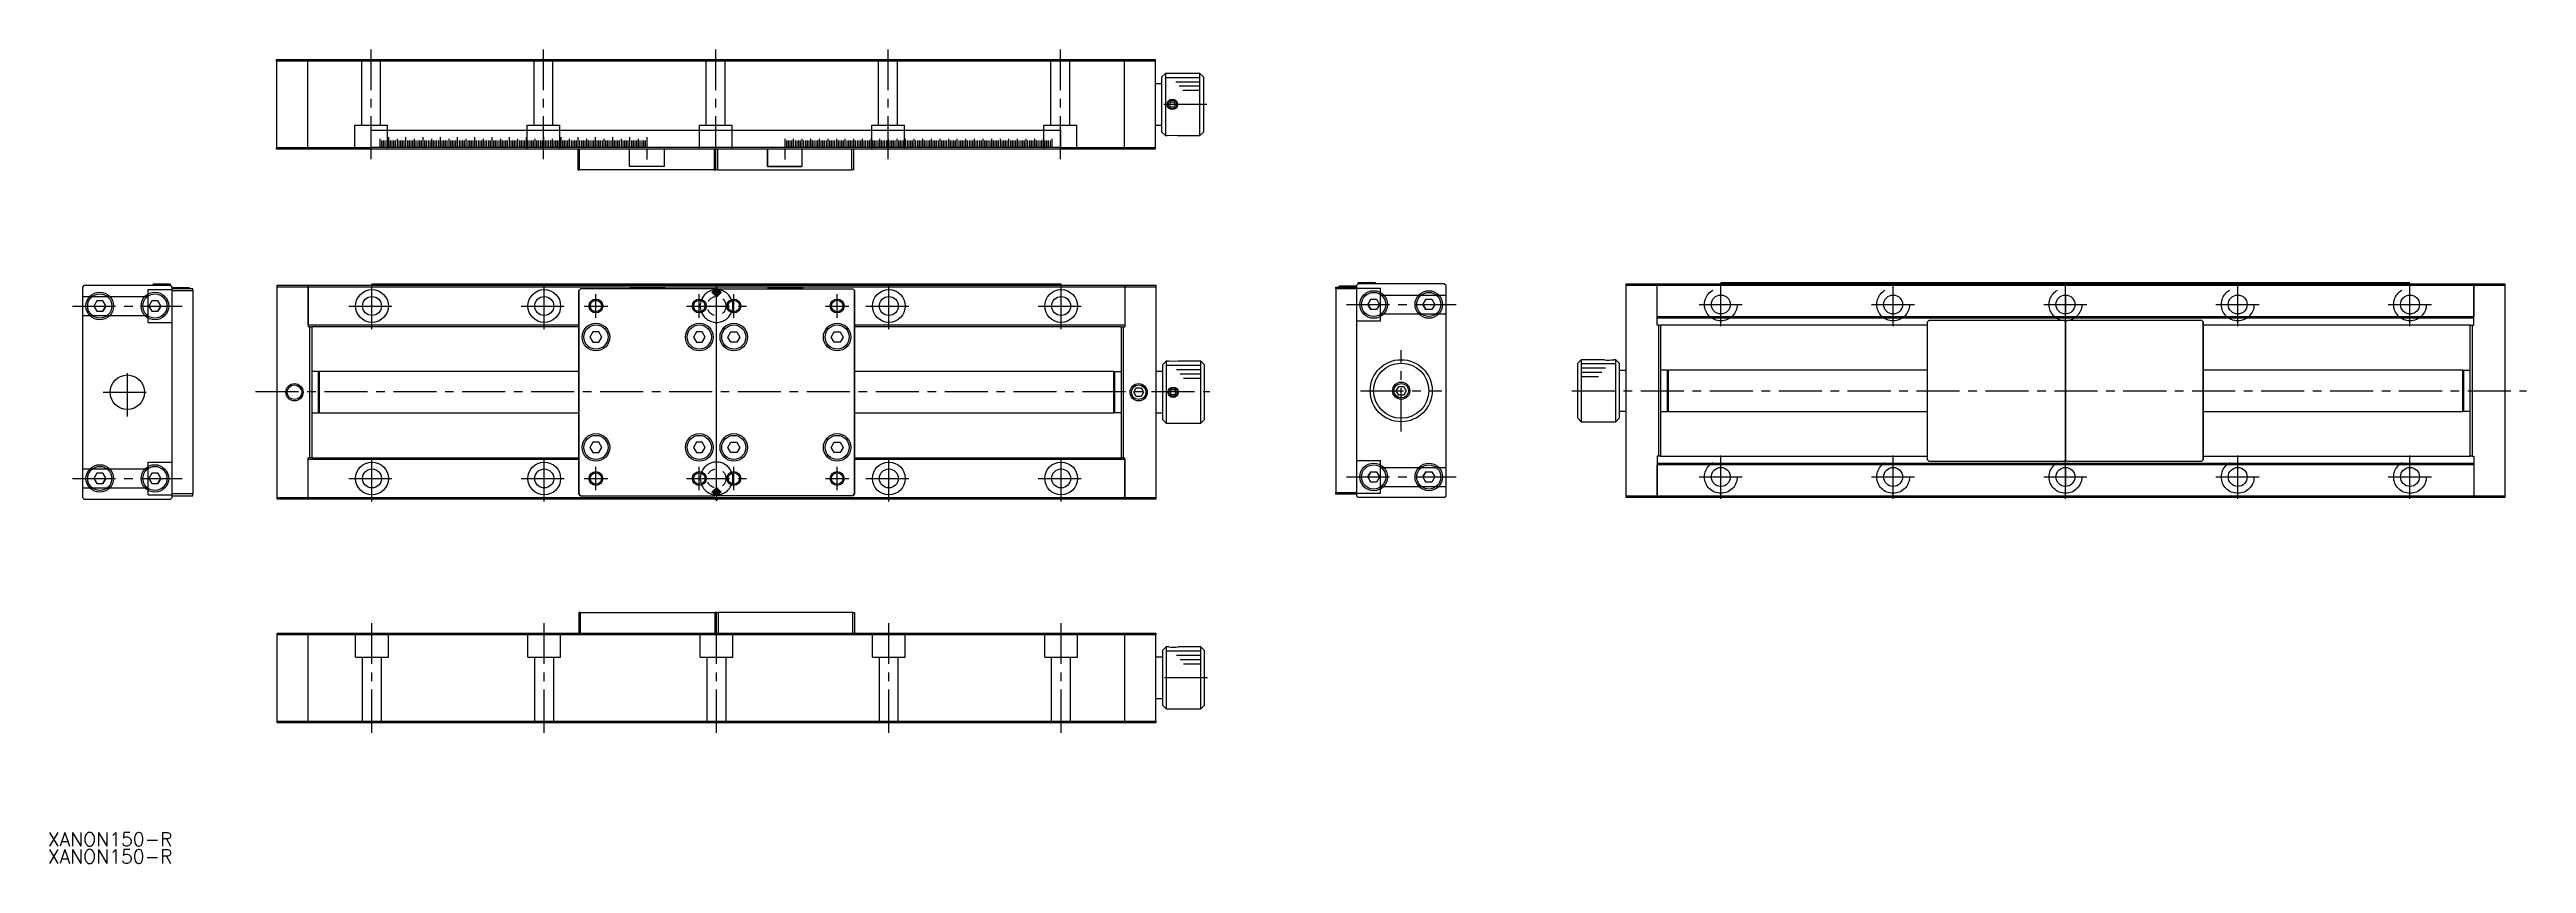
# Model space of a CAD drawing. Extents: x 14 to 733, y 13 to 249.
import ezdxf

# ---------------------------------------------------------------- set-up
doc = ezdxf.new("R2010")
doc.units = 0
doc.header["$LTSCALE"] = 10
for name, pattern in [('CENTER', [2, 1.25, -0.25, 0.25, -0.25]), ('DASHED', [3.5, 2, -1.5]), ('DOT', [0.5, 0.25, -0.25])]:
    doc.linetypes.add(name, pattern=pattern)
doc.layers.get('0').update_dxf_attribs({"linetype": 'CONTINUOUS'})
doc.layers.add('CENTER', color=1, linetype='CENTER')
doc.styles.get("Standard").update_dxf_attribs({"font": 'txt.shx', "bigfont": '@extfont2.shx'})

msp = doc.modelspace()

# ---------------------------------------------------------------- texts
at = {"color": 7, "linetype": 'CONTINUOUS'}
for p in [(13.906858, 18.216667), (13.906858, 13.216667)]:
    msp.add_text('XANON150-R', height=4, dxfattribs=at).set_placement(p)

# ---------------------------------------------------------------- blocks, each defined once
blk = doc.blocks.new('AID5658')
at = {"color": 3, "linetype": 'DOT'}
for centre in [(207.996115, 174.825), (207.996115, 124.825)]:
    blk.add_circle(centre, 2.75, dxfattribs=at)

# ---------------------------------------------------------------- linework, layer by layer
at = {"color": 7, "linetype": 'CONTINUOUS'}
for p, q in [((80.266115, 246.27), (89.266115, 246.27)), ((80.266115, 245.77), (80.266115, 246.27)), ((89.266115, 245.77), (80.266115, 245.77)), ((80.266115, 245.77), (80.266115, 220.77)), ((89.266115, 245.77), (89.266115, 246.27)), ((89.266115, 246.27), (326.266115, 246.27)), ((89.266115, 246.27), (89.266115, 245.77)), ((326.266115, 245.77), (89.266115, 245.77)), ((89.266115, 245.77), (89.266115, 220.77)), ((89.266115, 245.77), (89.266115, 243.27)), ((326.266115, 246.27), (326.266115, 245.77)), ((326.266115, 246.27), (335.266115, 246.27)), ((326.266115, 245.77), (326.266115, 246.27)), ((326.266115, 245.77), (326.266115, 220.77)), ((335.266115, 245.77), (326.266115, 245.77)), ((326.266115, 245.77), (326.266115, 243.27)), ((335.266115, 246.27), (335.266115, 245.77)), ((335.266115, 245.77), (335.266115, 220.77)), ((89.266115, 243.27), (89.266115, 239.27)), ((89.266115, 239.27), (89.266115, 227.27)), ((326.266115, 243.27), (326.266115, 239.27)), ((326.266115, 239.27), (326.266115, 227.27)), ((337.266115, 239.27), (335.266115, 239.27)), ((338.266115, 242.27), (337.266115, 241.27)), ((337.266115, 225.27), (337.266115, 241.27)), ((338.266115, 242.27), (338.266115, 224.27)), ((348.266115, 242.27), (338.266115, 242.27)), ((348.266115, 224.27), (348.266115, 242.27)), ((349.266115, 241.27), (348.266115, 242.27)), ((349.266115, 241.27), (349.266115, 225.27)), ((339.400089, 233.27), (339.833102, 234.02)), ((339.833102, 232.52), (339.400089, 233.27)), ((339.833102, 234.02), (340.699127, 234.02)), ((340.699127, 232.52), (339.833102, 232.52)), ((340.699127, 234.02), (341.13214, 233.27)), ((341.13214, 233.27), (340.699127, 232.52)), ((89.266115, 227.27), (89.266115, 223.27)), ((89.266115, 223.27), (89.266115, 220.77)), ((107.766115, 220.77), (107.766115, 225.77)), ((107.766115, 225.77), (307.766115, 225.77)), ((307.766115, 225.77), (307.766115, 220.77)), ((307.766115, 220.77), (307.766115, 225.77)), ((326.266115, 227.27), (326.266115, 223.27)), ((326.266115, 223.27), (326.266115, 220.77)), ((335.266115, 227.27), (337.266115, 227.27)), ((337.266115, 225.27), (338.266115, 224.27)), ((338.266115, 224.27), (338.76612, 224.27)), ((341.76611, 224.27), (348.266115, 224.27)), ((348.266115, 224.27), (349.266115, 225.27)), ((80.266115, 220.77), (89.266115, 220.77)), ((80.266115, 220.27), (80.266115, 220.77)), ((89.266115, 220.27), (80.266115, 220.27)), ((89.266115, 220.27), (89.266115, 220.77)), ((89.266115, 220.77), (89.266115, 220.27)), ((89.266115, 220.77), (107.756115, 220.77)), ((326.266115, 220.27), (89.266115, 220.27)), ((110.266115, 220.77), (107.766115, 220.77)), ((110.766115, 220.77), (110.266115, 220.77)), ((111.266115, 220.77), (110.766115, 220.77)), ((111.766115, 220.77), (111.266115, 220.77)), ((112.266115, 220.77), (111.766115, 220.77)), ((112.766115, 220.77), (112.266115, 220.77)), ((113.266115, 220.77), (112.766115, 220.77)), ((113.766115, 220.77), (113.266115, 220.77)), ((114.266115, 220.77), (113.766115, 220.77)), ((114.766115, 220.77), (114.266115, 220.77)), ((115.266115, 220.77), (114.766115, 220.77)), ((115.766115, 220.77), (115.266115, 220.77)), ((116.266115, 220.77), (115.766115, 220.77)), ((116.766115, 220.77), (116.266115, 220.77)), ((117.266115, 220.77), (116.766115, 220.77)), ((117.766115, 220.77), (117.266115, 220.77)), ((118.266115, 220.77), (117.766115, 220.77)), ((118.766115, 220.77), (118.266115, 220.77)), ((119.266115, 220.77), (118.766115, 220.77)), ((119.766115, 220.77), (119.266115, 220.77)), ((120.266115, 220.77), (119.766115, 220.77)), ((120.766115, 220.77), (120.266115, 220.77)), ((121.266115, 220.77), (120.766115, 220.77)), ((121.766115, 220.77), (121.266115, 220.77)), ((122.266115, 220.77), (121.766115, 220.77)), ((122.766115, 220.77), (122.266115, 220.77)), ((123.266115, 220.77), (122.766115, 220.77)), ((123.766115, 220.77), (123.266115, 220.77)), ((124.266115, 220.77), (123.766115, 220.77)), ((124.766115, 220.77), (124.266115, 220.77)), ((125.266115, 220.77), (124.766115, 220.77)), ((125.766115, 220.77), (125.266115, 220.77)), ((126.266115, 220.77), (125.766115, 220.77)), ((126.766115, 220.77), (126.266115, 220.77)), ((127.266115, 220.77), (126.766115, 220.77)), ((127.766115, 220.77), (127.266115, 220.77)), ((128.266115, 220.77), (127.766115, 220.77)), ((128.766115, 220.77), (128.266115, 220.77)), ((129.266115, 220.77), (128.766115, 220.77)), ((129.766115, 220.77), (129.266115, 220.77)), ((130.266115, 220.77), (129.766115, 220.77)), ((130.766115, 220.77), (130.266115, 220.77)), ((131.266115, 220.77), (130.766115, 220.77)), ((131.766115, 220.77), (131.266115, 220.77)), ((132.266115, 220.77), (131.766115, 220.77)), ((132.766115, 220.77), (132.266115, 220.77)), ((133.266115, 220.77), (132.766115, 220.77)), ((133.766115, 220.77), (133.266115, 220.77)), ((134.266115, 220.77), (133.766115, 220.77)), ((134.766115, 220.77), (134.266115, 220.77)), ((135.266115, 220.77), (134.766115, 220.77)), ((135.766115, 220.77), (135.266115, 220.77)), ((136.266115, 220.77), (135.766115, 220.77)), ((136.766115, 220.77), (136.266115, 220.77)), ((137.266115, 220.77), (136.766115, 220.77)), ((137.766115, 220.77), (137.266115, 220.77)), ((138.266115, 220.77), (137.766115, 220.77)), ((138.766115, 220.77), (138.266115, 220.77)), ((139.266115, 220.77), (138.766115, 220.77)), ((139.766115, 220.77), (139.266115, 220.77)), ((140.266115, 220.77), (139.766115, 220.77)), ((140.766115, 220.77), (140.266115, 220.77)), ((141.266115, 220.77), (140.766115, 220.77)), ((141.766115, 220.77), (141.266115, 220.77)), ((142.266115, 220.77), (141.766115, 220.77)), ((142.766115, 220.77), (142.266115, 220.77)), ((143.266115, 220.77), (142.766115, 220.77)), ((143.766115, 220.77), (143.266115, 220.77)), ((144.266115, 220.77), (143.766115, 220.77)), ((144.766115, 220.77), (144.266115, 220.77)), ((145.266115, 220.77), (144.766115, 220.77)), ((145.766115, 220.77), (145.266115, 220.77)), ((146.266115, 220.77), (145.766115, 220.77)), ((146.766115, 220.77), (146.266115, 220.77)), ((147.266115, 220.77), (146.766115, 220.77)), ((147.766115, 220.77), (147.266115, 220.77)), ((148.266115, 220.77), (147.766115, 220.77)), ((148.766115, 220.77), (148.266115, 220.77)), ((149.266115, 220.77), (148.766115, 220.77)), ((149.766115, 220.77), (149.266115, 220.77)), ((150.266115, 220.77), (149.766115, 220.77)), ((150.766115, 220.77), (150.266115, 220.77)), ((151.266115, 220.77), (150.766115, 220.77)), ((151.766115, 220.77), (151.266115, 220.77)), ((152.266115, 220.77), (151.766115, 220.77)), ((152.766115, 220.77), (152.266115, 220.77)), ((153.266115, 220.77), (152.766115, 220.77)), ((153.766115, 220.77), (153.266115, 220.77)), ((154.266115, 220.77), (153.766115, 220.77)), ((154.766115, 220.77), (154.266115, 220.77)), ((155.266115, 220.77), (154.766115, 220.77)), ((155.766115, 220.77), (155.266115, 220.77)), ((156.266115, 220.77), (155.766115, 220.77)), ((156.766115, 220.77), (156.266115, 220.77)), ((157.266115, 220.77), (156.766115, 220.77)), ((157.766115, 220.77), (157.266115, 220.77)), ((158.266115, 220.77), (157.766115, 220.77)), ((158.766115, 220.77), (158.266115, 220.77)), ((159.266115, 220.77), (158.766115, 220.77)), ((159.766115, 220.77), (159.266115, 220.77)), ((160.266115, 220.77), (159.766115, 220.77)), ((160.766115, 220.77), (160.266115, 220.77)), ((161.266115, 220.77), (160.766115, 220.77)), ((161.766115, 220.77), (161.266115, 220.77)), ((162.266115, 220.77), (161.766115, 220.77)), ((162.766115, 220.77), (162.266115, 220.77)), ((163.266115, 220.77), (162.766115, 220.77)), ((163.766115, 220.77), (163.266115, 220.77)), ((164.266115, 220.77), (163.766115, 220.77)), ((164.766115, 220.77), (164.266115, 220.77)), ((165.266115, 220.77), (164.766115, 220.77)), ((165.766115, 220.77), (165.266115, 220.77)), ((166.266115, 220.77), (165.766115, 220.77)), ((166.766115, 220.77), (166.266115, 220.77)), ((167.266115, 220.77), (166.766115, 220.77)), ((167.766115, 220.77), (167.266115, 220.77)), ((168.266115, 220.77), (167.766115, 220.77)), ((167.766115, 220.27), (167.766115, 214.27)), ((168.766115, 220.77), (168.266115, 220.77)), ((168.266115, 214.27), (168.266115, 220.27)), ((169.266115, 220.77), (168.766115, 220.77)), ((169.766115, 220.77), (169.266115, 220.77)), ((170.266115, 220.77), (169.766115, 220.77)), ((170.766115, 220.77), (170.266115, 220.77)), ((171.266115, 220.77), (170.766115, 220.77)), ((171.766115, 220.77), (171.266115, 220.77)), ((172.266115, 220.77), (171.766115, 220.77)), ((172.766115, 220.77), (172.266115, 220.77)), ((173.266115, 220.77), (172.766115, 220.77)), ((173.766115, 220.77), (173.266115, 220.77)), ((174.266115, 220.77), (173.766115, 220.77)), ((174.766115, 220.77), (174.266115, 220.77)), ((175.266115, 220.77), (174.766115, 220.77)), ((175.766115, 220.77), (175.266115, 220.77)), ((176.266115, 220.77), (175.766115, 220.77)), ((176.766115, 220.77), (176.266115, 220.77)), ((177.266115, 220.77), (176.766115, 220.77)), ((177.766115, 220.77), (177.266115, 220.77)), ((178.266115, 220.77), (177.766115, 220.77)), ((178.766115, 220.77), (178.266115, 220.77)), ((179.266115, 220.77), (178.766115, 220.77)), ((179.766115, 220.77), (179.266115, 220.77)), ((180.266115, 220.77), (179.766115, 220.77)), ((180.766115, 220.77), (180.266115, 220.77)), ((181.266115, 220.77), (180.766115, 220.77)), ((181.766115, 220.77), (181.266115, 220.77)), ((182.266115, 220.77), (181.766115, 220.77)), ((182.766115, 220.77), (182.266115, 220.77)), ((183.266115, 220.77), (182.766115, 220.77)), ((182.766115, 215.27), (182.766115, 220.27)), ((183.766115, 220.77), (183.266115, 220.77)), ((184.266115, 220.77), (183.766115, 220.77)), ((184.766115, 220.77), (184.266115, 220.77)), ((185.266115, 220.77), (184.766115, 220.77)), ((185.766115, 220.77), (185.266115, 220.77)), ((186.266115, 220.77), (185.766115, 220.77)), ((186.766115, 220.77), (186.266115, 220.77)), ((187.266115, 220.77), (186.766115, 220.77)), ((187.766115, 220.77), (187.266115, 220.77)), ((227.766115, 220.77), (187.766115, 220.77)), ((192.766115, 220.27), (192.766115, 215.27)), ((207.266115, 220.27), (207.266115, 214.27)), ((207.766115, 214.27), (207.766115, 220.27)), ((207.766115, 214.27), (207.766115, 220.27)), ((208.266115, 220.27), (208.266115, 214.27)), ((222.766118, 215.27), (222.766118, 220.27)), ((222.766118, 220.27), (222.766118, 215.27)), ((228.266115, 220.77), (227.766115, 220.77)), ((228.766115, 220.77), (228.266115, 220.77)), ((229.266115, 220.77), (228.766115, 220.77)), ((229.766115, 220.77), (229.266115, 220.77)), ((230.266115, 220.77), (229.766115, 220.77)), ((230.766115, 220.77), (230.266115, 220.77)), ((231.266115, 220.77), (230.766115, 220.77)), ((231.766115, 220.77), (231.266115, 220.77)), ((232.266115, 220.77), (231.766115, 220.77)), ((232.766115, 220.77), (232.266115, 220.77)), ((233.266115, 220.77), (232.766115, 220.77)), ((232.766118, 220.27), (232.766118, 215.27)), ((233.766115, 220.77), (233.266115, 220.77)), ((234.266115, 220.77), (233.766115, 220.77)), ((234.766115, 220.77), (234.266115, 220.77)), ((235.266115, 220.77), (234.766115, 220.77)), ((235.766115, 220.77), (235.266115, 220.77)), ((236.266115, 220.77), (235.766115, 220.77)), ((236.766115, 220.77), (236.266115, 220.77)), ((237.266115, 220.77), (236.766115, 220.77)), ((237.766115, 220.77), (237.266115, 220.77)), ((238.266115, 220.77), (237.766115, 220.77)), ((238.766115, 220.77), (238.266115, 220.77)), ((239.266115, 220.77), (238.766115, 220.77)), ((239.766115, 220.77), (239.266115, 220.77)), ((240.266115, 220.77), (239.766115, 220.77)), ((240.766115, 220.77), (240.266115, 220.77)), ((241.266115, 220.77), (240.766115, 220.77)), ((241.766115, 220.77), (241.266115, 220.77)), ((242.266115, 220.77), (241.766115, 220.77)), ((242.766115, 220.77), (242.266115, 220.77)), ((243.266115, 220.77), (242.766115, 220.77)), ((243.766115, 220.77), (243.266115, 220.77)), ((244.266115, 220.77), (243.766115, 220.77)), ((244.766115, 220.77), (244.266115, 220.77)), ((245.266115, 220.77), (244.766115, 220.77)), ((245.766115, 220.77), (245.266115, 220.77)), ((246.266115, 220.77), (245.766115, 220.77)), ((246.766115, 220.77), (246.266115, 220.77)), ((247.266115, 220.77), (246.766115, 220.77)), ((247.766115, 220.77), (247.266115, 220.77)), ((247.266115, 214.27), (247.266115, 220.27)), ((248.266115, 220.77), (247.766115, 220.77)), ((247.766115, 220.27), (247.766115, 214.27)), ((248.766115, 220.77), (248.266115, 220.77)), ((249.266115, 220.77), (248.766115, 220.77)), ((249.766115, 220.77), (249.266115, 220.77)), ((250.266115, 220.77), (249.766115, 220.77)), ((250.766115, 220.77), (250.266115, 220.77)), ((251.266115, 220.77), (250.766115, 220.77)), ((251.766115, 220.77), (251.266115, 220.77)), ((252.266115, 220.77), (251.766115, 220.77)), ((252.766115, 220.77), (252.266115, 220.77)), ((253.266115, 220.77), (252.766115, 220.77)), ((253.766115, 220.77), (253.266115, 220.77)), ((254.266115, 220.77), (253.766115, 220.77)), ((254.766115, 220.77), (254.266115, 220.77)), ((255.266115, 220.77), (254.766115, 220.77)), ((255.766115, 220.77), (255.266115, 220.77)), ((256.266115, 220.77), (255.766115, 220.77)), ((256.766115, 220.77), (256.266115, 220.77)), ((257.266115, 220.77), (256.766115, 220.77)), ((257.766115, 220.77), (257.266115, 220.77)), ((258.266115, 220.77), (257.766115, 220.77)), ((258.766115, 220.77), (258.266115, 220.77)), ((259.266115, 220.77), (258.766115, 220.77)), ((259.766115, 220.77), (259.266115, 220.77)), ((260.266115, 220.77), (259.766115, 220.77)), ((260.766115, 220.77), (260.266115, 220.77)), ((261.266115, 220.77), (260.766115, 220.77)), ((261.766115, 220.77), (261.266115, 220.77)), ((262.266115, 220.77), (261.766115, 220.77)), ((262.766115, 220.77), (262.266115, 220.77)), ((263.266115, 220.77), (262.766115, 220.77)), ((263.766115, 220.77), (263.266115, 220.77)), ((264.266115, 220.77), (263.766115, 220.77)), ((264.766115, 220.77), (264.266115, 220.77)), ((265.266115, 220.77), (264.766115, 220.77)), ((265.766115, 220.77), (265.266115, 220.77)), ((266.266115, 220.77), (265.766115, 220.77)), ((266.766115, 220.77), (266.266115, 220.77)), ((267.266115, 220.77), (266.766115, 220.77)), ((267.766115, 220.77), (267.266115, 220.77)), ((268.266115, 220.77), (267.766115, 220.77)), ((268.766115, 220.77), (268.266115, 220.77)), ((269.266115, 220.77), (268.766115, 220.77)), ((269.766115, 220.77), (269.266115, 220.77)), ((270.266115, 220.77), (269.766115, 220.77)), ((270.766115, 220.77), (270.266115, 220.77)), ((271.266115, 220.77), (270.766115, 220.77)), ((271.766115, 220.77), (271.266115, 220.77)), ((272.266115, 220.77), (271.766115, 220.77)), ((272.766115, 220.77), (272.266115, 220.77)), ((273.266115, 220.77), (272.766115, 220.77)), ((273.766115, 220.77), (273.266115, 220.77)), ((274.266115, 220.77), (273.766115, 220.77)), ((274.766115, 220.77), (274.266115, 220.77)), ((275.266115, 220.77), (274.766115, 220.77)), ((275.766115, 220.77), (275.266115, 220.77)), ((276.266115, 220.77), (275.766115, 220.77)), ((276.766115, 220.77), (276.266115, 220.77)), ((277.266115, 220.77), (276.766115, 220.77)), ((277.766115, 220.77), (277.266115, 220.77)), ((278.266115, 220.77), (277.766115, 220.77)), ((278.766115, 220.77), (278.266115, 220.77)), ((279.266115, 220.77), (278.766115, 220.77)), ((279.766115, 220.77), (279.266115, 220.77)), ((280.266115, 220.77), (279.766115, 220.77)), ((280.766115, 220.77), (280.266115, 220.77)), ((281.266115, 220.77), (280.766115, 220.77)), ((281.766115, 220.77), (281.266115, 220.77)), ((282.266115, 220.77), (281.766115, 220.77)), ((282.766115, 220.77), (282.266115, 220.77)), ((283.266115, 220.77), (282.766115, 220.77)), ((283.766115, 220.77), (283.266115, 220.77)), ((284.266115, 220.77), (283.766115, 220.77)), ((284.766115, 220.77), (284.266115, 220.77)), ((285.266115, 220.77), (284.766115, 220.77)), ((285.766115, 220.77), (285.266115, 220.77)), ((286.266115, 220.77), (285.766115, 220.77)), ((286.766115, 220.77), (286.266115, 220.77)), ((287.266115, 220.77), (286.766115, 220.77)), ((287.766115, 220.77), (287.266115, 220.77)), ((288.266115, 220.77), (287.766115, 220.77)), ((288.766115, 220.77), (288.266115, 220.77)), ((289.266115, 220.77), (288.766115, 220.77)), ((289.766115, 220.77), (289.266115, 220.77)), ((290.266115, 220.77), (289.766115, 220.77)), ((290.766115, 220.77), (290.266115, 220.77)), ((291.266115, 220.77), (290.766115, 220.77)), ((291.766115, 220.77), (291.266115, 220.77)), ((292.266115, 220.77), (291.766115, 220.77)), ((292.766115, 220.77), (292.266115, 220.77)), ((293.266115, 220.77), (292.766115, 220.77)), ((293.766115, 220.77), (293.266115, 220.77)), ((294.266115, 220.77), (293.766115, 220.77)), ((294.766115, 220.77), (294.266115, 220.77)), ((295.266115, 220.77), (294.766115, 220.77)), ((295.766115, 220.77), (295.266115, 220.77)), ((296.266115, 220.77), (295.766115, 220.77)), ((296.766115, 220.77), (296.266115, 220.77)), ((297.266115, 220.77), (296.766115, 220.77)), ((297.766115, 220.77), (297.266115, 220.77)), ((298.266115, 220.77), (297.766115, 220.77)), ((298.766115, 220.77), (298.266115, 220.77)), ((299.266115, 220.77), (298.766115, 220.77)), ((299.766115, 220.77), (299.266115, 220.77)), ((300.266115, 220.77), (299.766115, 220.77)), ((300.766115, 220.77), (300.266115, 220.77)), ((301.266115, 220.77), (300.766115, 220.77)), ((301.766115, 220.77), (301.266115, 220.77)), ((302.266115, 220.77), (301.766115, 220.77)), ((302.766115, 220.77), (302.266115, 220.77)), ((303.266115, 220.77), (302.766115, 220.77)), ((303.766115, 220.77), (303.266115, 220.77)), ((304.266115, 220.77), (303.766115, 220.77)), ((304.766115, 220.77), (304.266115, 220.77)), ((305.266115, 220.77), (304.766115, 220.77)), ((307.766115, 220.77), (305.266115, 220.77)), ((307.776115, 220.77), (326.266115, 220.77)), ((326.266115, 220.77), (326.266115, 220.27)), ((326.266115, 220.77), (335.266115, 220.77)), ((326.266115, 220.27), (326.266115, 220.77)), ((335.266115, 220.27), (326.266115, 220.27)), ((335.266115, 220.77), (335.266115, 220.27)), ((167.766115, 214.27), (168.266115, 214.27)), ((174.76611, 214.27), (168.266115, 214.27)), ((204.76611, 214.27), (174.76611, 214.27)), ((192.766115, 215.27), (182.766115, 215.27)), ((207.266115, 214.27), (204.76611, 214.27)), ((207.266115, 214.27), (207.766115, 214.27)), ((208.266115, 214.27), (207.766115, 214.27)), ((208.266115, 214.27), (210.76612, 214.27)), ((210.76612, 214.27), (240.76612, 214.27)), ((232.766118, 215.27), (222.766118, 215.27)), ((222.766118, 215.27), (232.766118, 215.27)), ((240.76612, 214.27), (247.266115, 214.27)), ((247.766115, 214.27), (247.266115, 214.27)), ((24.5, 180.825), (24, 180.325)), ((24, 180.325), (24, 119.325)), ((24.5, 180.825), (49.5, 180.825)), ((44.5, 181.125), (45.022727, 181.125)), ((49.5, 181.125), (44.5, 181.125)), ((44.5, 180.825), (44.5, 181.125)), ((45.021628, 181.125), (44.9, 181.125)), ((45.023412, 181.125), (44.9, 181.125)), ((45.029514, 181.125), (44.9, 181.125)), ((45.029511, 181.125), (44.9, 181.125)), ((45.022804, 181.125), (44.9, 181.125)), ((45.021628, 181.125), (44.9, 181.125)), ((44.9, 181.125), (45.029479, 181.125)), ((45.288584, 181.125), (44.9, 181.125)), ((44.9, 181.125), (45.029544, 181.125)), ((44.9, 181.125), (45.029497, 181.125)), ((45.098532, 181.125), (44.9, 181.125)), ((44.9, 181.125), (45.022697, 181.125)), ((44.9, 181.125), (45.018709, 181.125)), ((45.045861, 181.125), (44.9, 181.125)), ((44.9, 181.125), (45.019275, 181.125)), ((45.019312, 181.125), (44.9, 181.125)), ((44.9, 181.125), (45.019852, 181.125)), ((44.9, 181.125), (45.019852, 181.125)), ((44.9, 181.125), (45.019275, 181.125)), ((45.019312, 181.125), (44.9, 181.125)), ((44.9, 181.125), (45.018699, 181.125)), ((45.018696, 181.125), (44.9, 181.125)), ((44.9, 181.125), (45.01975, 181.125)), ((44.9, 181.125), (45.017586, 181.125)), ((45.01755, 181.125), (44.9, 181.125)), ((44.9, 181.125), (45.019852, 181.125)), ((44.9, 181.125), (45.019275, 181.125)), ((45.019312, 181.125), (44.9, 181.125)), ((44.903409, 181.125), (45.03292, 181.125)), ((45.094333, 181.125), (44.903409, 181.125)), ((44.903409, 181.125), (45.03292, 181.125)), ((45.075585, 181.125), (44.903409, 181.125)), ((44.903409, 181.125), (45.03292, 181.125)), ((45.075585, 181.125), (44.903409, 181.125)), ((44.903409, 181.125), (45.03292, 181.125)), ((45.075585, 181.125), (44.903409, 181.125)), ((44.903409, 181.125), (45.03292, 181.125)), ((45.07746, 181.125), (44.903409, 181.125)), ((44.903409, 181.125), (45.03292, 181.125)), ((45.068573, 181.125), (44.903409, 181.125)), ((44.903409, 181.125), (45.019023, 181.125)), ((45.019001, 181.125), (44.903409, 181.125)), ((44.903409, 181.125), (45.019023, 181.125)), ((45.019001, 181.125), (44.903409, 181.125)), ((44.903409, 181.125), (45.019023, 181.125)), ((45.019001, 181.125), (44.903409, 181.125)), ((44.903409, 181.125), (45.019023, 181.125)), ((45.019001, 181.125), (44.903409, 181.125)), ((44.903409, 181.125), (45.023171, 181.125)), ((45.019001, 181.125), (44.903409, 181.125)), ((44.903409, 181.125), (45.019023, 181.125)), ((45.019001, 181.125), (44.903409, 181.125)), ((44.903409, 181.125), (45.023171, 181.125)), ((45.019001, 181.125), (44.903409, 181.125)), ((44.903409, 181.125), (45.019023, 181.125)), ((45.019001, 181.125), (44.903409, 181.125)), ((44.903409, 181.125), (45.019023, 181.125)), ((45.019001, 181.125), (44.903409, 181.125)), ((44.903409, 181.125), (45.019023, 181.125)), ((45.019001, 181.125), (44.903409, 181.125)), ((44.903409, 181.125), (45.019023, 181.125)), ((45.019001, 181.125), (44.903409, 181.125)), ((44.903409, 181.125), (45.019023, 181.125)), ((45.019001, 181.125), (44.903409, 181.125)), ((44.903409, 181.125), (45.019023, 181.125)), ((45.019001, 181.125), (44.903409, 181.125)), ((44.903409, 181.125), (45.019023, 181.125)), ((45.019001, 181.125), (44.903409, 181.125)), ((44.906818, 181.125), (45.036329, 181.125)), ((46.1, 181.125), (44.906818, 181.125)), ((44.906818, 181.125), (45.036329, 181.125)), ((45.080583, 181.125), (44.906818, 181.125)), ((44.906818, 181.125), (45.036329, 181.125)), ((45.067243, 181.125), (44.906818, 181.125)), ((44.906818, 181.125), (45.036329, 181.125)), ((45.066906, 181.125), (44.906818, 181.125)), ((44.906818, 181.125), (45.036329, 181.125)), ((45.059878, 181.125), (44.906818, 181.125)), ((44.906818, 181.125), (45.01899, 181.125)), ((45.019039, 181.125), (44.906818, 181.125)), ((44.906818, 181.125), (45.01899, 181.125)), ((45.019131, 181.125), (44.906818, 181.125)), ((44.906818, 181.125), (45.01899, 181.125)), ((45.019039, 181.125), (44.906818, 181.125)), ((44.906818, 181.125), (45.021198, 181.125)), ((45.019131, 181.125), (44.906818, 181.125)), ((44.906818, 181.125), (45.01899, 181.125)), ((45.019039, 181.125), (44.906818, 181.125)), ((44.906818, 181.125), (45.01899, 181.125)), ((45.019039, 181.125), (44.906818, 181.125)), ((44.906818, 181.125), (45.01899, 181.125)), ((45.019039, 181.125), (44.906818, 181.125)), ((44.906818, 181.125), (45.01899, 181.125)), ((45.019039, 181.125), (44.906818, 181.125)), ((44.906818, 181.125), (45.01899, 181.125)), ((45.019039, 181.125), (44.906818, 181.125)), ((44.910227, 181.125), (45.022727, 181.125)), ((45.021261, 181.125), (44.910227, 181.125)), ((44.910227, 181.125), (45.022727, 181.125)), ((45.022727, 181.125), (44.910227, 181.125)), ((44.910227, 181.125), (45.029545, 181.125)), ((45.029545, 181.125), (44.910227, 181.125)), ((44.910227, 181.125), (45.026136, 181.125)), ((45.029545, 181.125), (44.910227, 181.125)), ((44.910227, 181.125), (45.022727, 181.125)), ((45.022727, 181.125), (44.910227, 181.125)), ((44.910227, 181.125), (45.022727, 181.125)), ((45.022727, 181.125), (44.910227, 181.125)), ((44.910227, 181.125), (45.022727, 181.125)), ((45.022727, 181.125), (44.910227, 181.125)), ((44.910227, 181.125), (45.022727, 181.125)), ((45.022727, 181.125), (44.910227, 181.125)), ((44.910227, 181.125), (45.022727, 181.125)), ((45.022727, 181.125), (44.910227, 181.125)), ((44.910227, 181.125), (45.022727, 181.125)), ((45.022727, 181.125), (44.910227, 181.125)), ((44.917045, 181.125), (45.022727, 181.125)), ((45.022727, 181.125), (44.917045, 181.125)), ((44.917045, 181.125), (45.032955, 181.125)), ((45.029545, 181.125), (44.917045, 181.125)), ((44.917045, 181.125), (45.022727, 181.125)), ((45.022727, 181.125), (44.917045, 181.125)), ((44.917045, 181.125), (45.022727, 181.125)), ((45.022727, 181.125), (44.917045, 181.125)), ((44.917045, 181.125), (45.032955, 181.125)), ((45.029545, 181.125), (44.917045, 181.125)), ((44.917045, 181.125), (45.032955, 181.125)), ((45.029545, 181.125), (44.917045, 181.125)), ((44.917045, 181.125), (45.032955, 181.125)), ((45.029545, 181.125), (44.917045, 181.125)), ((44.917045, 181.125), (45.032955, 181.125)), ((45.029545, 181.125), (44.917045, 181.125)), ((44.917045, 181.125), (45.022727, 181.125)), ((45.022727, 181.125), (44.917045, 181.125)), ((44.917045, 181.125), (45.022727, 181.125)), ((45.022727, 181.125), (44.917045, 181.125)), ((44.917045, 181.125), (45.022727, 181.125)), ((45.022727, 181.125), (44.917045, 181.125)), ((44.917045, 181.125), (45.022727, 181.125)), ((45.021261, 181.125), (44.917045, 181.125)), ((44.920455, 181.125), (45.022727, 181.125)), ((45.022727, 181.125), (44.920455, 181.125)), ((44.920455, 181.125), (45.022727, 181.125)), ((45.022727, 181.125), (44.920455, 181.125)), ((44.920455, 181.125), (45.029545, 181.125)), ((45.029545, 181.125), (44.920455, 181.125)), ((44.920455, 181.125), (45.029545, 181.125)), ((45.029545, 181.125), (44.920455, 181.125)), ((45.022827, 181.125), (45.021628, 181.125)), ((45.022719, 181.125), (45.021628, 181.125)), ((45.026136, 181.125), (45.029528, 181.125)), ((45.033035, 181.125), (45.029511, 181.125)), ((45.033007, 181.125), (45.029514, 181.125)), ((45.029528, 181.125), (45.03294, 181.125)), ((45.029545, 181.125), (45.036364, 181.125)), ((45.036364, 181.125), (45.029545, 181.125)), ((45.029545, 181.125), (45.032955, 181.125)), ((45.032955, 181.125), (45.029545, 181.125)), ((45.029545, 181.125), (45.036364, 181.125)), ((45.032955, 181.125), (45.029545, 181.125)), ((45.033047, 181.125), (45.029545, 181.125)), ((45.032955, 181.125), (45.029545, 181.125)), ((45.032955, 181.125), (45.029545, 181.125)), ((45.032955, 181.125), (45.029545, 181.125)), ((45.032955, 181.125), (45.029545, 181.125)), ((45.030833, 181.125), (45.029545, 181.125)), ((45.032955, 181.125), (45.029545, 181.125)), ((45.036418, 181.125), (45.029545, 181.125)), ((45.029545, 181.125), (45.050629, 181.125)), ((45.029854, 181.125), (45.029546, 181.125)), ((45.967072, 181.125), (45.974412, 181.125)), ((45.967072, 181.125), (46.089773, 181.125)), ((45.967072, 181.125), (45.974412, 181.125)), ((45.967072, 181.125), (45.974412, 181.125)), ((45.97396, 181.125), (45.969195, 181.125)), ((46.096591, 181.125), (45.969195, 181.125)), ((45.97154, 181.125), (45.969718, 181.125)), ((46.089773, 181.125), (45.970379, 181.125)), ((46.089773, 181.125), (45.970379, 181.125)), ((46.089773, 181.125), (45.970379, 181.125)), ((46.089773, 181.125), (45.970379, 181.125)), ((46.093181, 181.125), (45.970382, 181.125)), ((46.093181, 181.125), (45.970382, 181.125)), ((46.093181, 181.125), (45.970382, 181.125)), ((46.1, 181.125), (45.970401, 181.125)), ((46.1, 181.125), (45.970401, 181.125)), ((46.1, 181.125), (45.970401, 181.125)), ((46.1, 181.125), (45.970401, 181.125)), ((46.1, 181.125), (45.970401, 181.125)), ((46.1, 181.125), (45.970401, 181.125)), ((46.1, 181.125), (45.970401, 181.125)), ((46.1, 181.125), (45.970401, 181.125)), ((46.1, 181.125), (45.970401, 181.125)), ((46.1, 181.125), (45.970401, 181.125)), ((46.1, 181.125), (45.970401, 181.125)), ((46.1, 181.125), (45.970401, 181.125)), ((46.096591, 181.125), (45.970407, 181.125)), ((46.096591, 181.125), (45.970407, 181.125)), ((46.096591, 181.125), (45.970407, 181.125)), ((46.096591, 181.125), (45.970407, 181.125)), ((46.093182, 181.125), (45.970407, 181.125)), ((45.973826, 181.125), (45.970407, 181.125)), ((46.096591, 181.125), (45.970407, 181.125)), ((45.97396, 181.125), (45.970407, 181.125)), ((46.096591, 181.125), (45.970407, 181.125)), ((45.97396, 181.125), (45.970407, 181.125)), ((46.096591, 181.125), (45.970407, 181.125)), ((46.096591, 181.125), (45.970407, 181.125)), ((46.093182, 181.125), (45.970407, 181.125)), ((45.97396, 181.125), (45.970407, 181.125)), ((45.97396, 181.125), (45.970407, 181.125)), ((45.97396, 181.125), (45.970407, 181.125)), ((45.97396, 181.125), (45.970407, 181.125)), ((45.97396, 181.125), (45.970407, 181.125)), ((45.97396, 181.125), (45.970407, 181.125)), ((46.093182, 181.125), (45.970414, 181.125)), ((46.093182, 181.125), (45.970414, 181.125)), ((45.974294, 181.125), (45.970422, 181.125)), ((45.970443, 181.125), (46.096591, 181.125)), ((45.970443, 181.125), (46.096591, 181.125)), ((45.970443, 181.125), (46.096591, 181.125)), ((45.970443, 181.125), (46.096591, 181.125)), ((45.970443, 181.125), (46.096591, 181.125)), ((45.970443, 181.125), (46.096591, 181.125)), ((45.970443, 181.125), (46.096591, 181.125)), ((45.970443, 181.125), (46.096591, 181.125)), ((45.970443, 181.125), (46.096591, 181.125)), ((45.970443, 181.125), (46.096591, 181.125)), ((45.970443, 181.125), (46.096591, 181.125)), ((45.970443, 181.125), (46.096591, 181.125)), ((45.970449, 181.125), (45.971387, 181.125)), ((45.970449, 181.125), (45.971387, 181.125)), ((45.970449, 181.125), (46.1, 181.125)), ((45.970449, 181.125), (46.1, 181.125)), ((46.1, 181.125), (45.970455, 181.125)), ((46.089773, 181.125), (45.970455, 181.125)), ((45.970455, 181.125), (46.089773, 181.125)), ((46.1, 181.125), (45.970455, 181.125)), ((46.096591, 181.125), (45.970455, 181.125)), ((46.1, 181.125), (45.970455, 181.125)), ((46.089773, 181.125), (45.970455, 181.125)), ((45.970455, 181.125), (46.089773, 181.125)), ((46.1, 181.125), (45.970455, 181.125)), ((46.096591, 181.125), (45.970455, 181.125)), ((45.970455, 181.125), (49.5, 181.125)), ((46.096591, 181.125), (45.970455, 181.125)), ((46.089773, 181.125), (45.970455, 181.125)), ((45.970455, 181.125), (46.089773, 181.125)), ((46.079545, 181.125), (45.970455, 181.125)), ((45.970455, 181.125), (46.079545, 181.125)), ((46.096591, 181.125), (45.970455, 181.125)), ((46.089773, 181.125), (45.970455, 181.125)), ((45.970455, 181.125), (46.089773, 181.125)), ((46.079545, 181.125), (45.970455, 181.125)), ((45.970455, 181.125), (46.079545, 181.125)), ((46.076136, 181.125), (45.970455, 181.125)), ((45.970455, 181.125), (46.076136, 181.125)), ((46.096591, 181.125), (45.970455, 181.125)), ((46.096591, 181.125), (45.970455, 181.125)), ((46.096591, 181.125), (45.970455, 181.125)), ((46.096591, 181.125), (45.970455, 181.125)), ((46.079545, 181.125), (45.970455, 181.125)), ((45.970455, 181.125), (46.079545, 181.125)), ((46.076136, 181.125), (45.970455, 181.125)), ((45.970455, 181.125), (46.076136, 181.125)), ((46.096591, 181.125), (45.970455, 181.125)), ((46.096591, 181.125), (45.970455, 181.125)), ((46.096591, 181.125), (45.970455, 181.125)), ((46.096591, 181.125), (45.970455, 181.125)), ((46.079545, 181.125), (45.970455, 181.125)), ((45.970455, 181.125), (46.079545, 181.125)), ((45.970473, 181.125), (46.096591, 181.125)), ((45.970473, 181.125), (46.096591, 181.125)), ((45.970473, 181.125), (46.096591, 181.125)), ((45.970473, 181.125), (46.096591, 181.125)), ((45.970473, 181.125), (46.096591, 181.125)), ((45.970473, 181.125), (46.096591, 181.125)), ((45.970473, 181.125), (46.096591, 181.125)), ((45.970473, 181.125), (46.096591, 181.125)), ((45.970473, 181.125), (46.096591, 181.125)), ((45.970473, 181.125), (46.096591, 181.125)), ((45.970473, 181.125), (46.096591, 181.125)), ((45.970473, 181.125), (46.096591, 181.125)), ((45.970473, 181.125), (46.096591, 181.125)), ((45.970473, 181.125), (46.096591, 181.125)), ((45.970473, 181.125), (46.093182, 181.125)), ((45.970473, 181.125), (46.096591, 181.125)), ((45.970473, 181.125), (46.096591, 181.125)), ((45.970473, 181.125), (46.096591, 181.125)), ((45.970473, 181.125), (46.093182, 181.125)), ((45.970473, 181.125), (46.096591, 181.125)), ((45.970473, 181.125), (46.096591, 181.125)), ((45.970473, 181.125), (46.096591, 181.125)), ((45.970483, 181.125), (46.1, 181.125)), ((45.970483, 181.125), (46.1, 181.125)), ((45.970483, 181.125), (46.1, 181.125)), ((45.970483, 181.125), (46.1, 181.125)), ((45.970483, 181.125), (46.1, 181.125)), ((45.970483, 181.125), (46.1, 181.125)), ((45.970483, 181.125), (46.1, 181.125)), ((45.970483, 181.125), (46.1, 181.125)), ((45.970483, 181.125), (46.1, 181.125)), ((45.970483, 181.125), (46.1, 181.125)), ((45.970483, 181.125), (46.1, 181.125)), ((45.970483, 181.125), (46.1, 181.125)), ((45.970483, 181.125), (46.1, 181.125)), ((45.970483, 181.125), (46.1, 181.125)), ((45.970484, 181.125), (46.093182, 181.125)), ((45.970484, 181.125), (46.093182, 181.125)), ((46.1, 181.125), (45.970484, 181.125)), ((45.970485, 181.125), (46.093181, 181.125)), ((45.970485, 181.125), (46.093181, 181.125)), ((45.970485, 181.125), (46.093181, 181.125)), ((45.970485, 181.125), (46.093181, 181.125)), ((45.970488, 181.125), (46.093182, 181.125)), ((45.970488, 181.125), (46.093182, 181.125)), ((45.971387, 181.125), (46.1, 181.125)), ((45.971387, 181.125), (46.1, 181.125)), ((46.093181, 181.125), (45.97154, 181.125)), ((46.096591, 181.125), (45.971836, 181.125)), ((46.093182, 181.125), (45.971918, 181.125)), ((46.096591, 181.125), (45.973826, 181.125)), ((46.096591, 181.125), (45.97396, 181.125)), ((46.096591, 181.125), (45.97396, 181.125)), ((46.096591, 181.125), (45.97396, 181.125)), ((46.096591, 181.125), (45.97396, 181.125)), ((46.096591, 181.125), (45.97396, 181.125)), ((46.096591, 181.125), (45.97396, 181.125)), ((46.096591, 181.125), (45.97396, 181.125)), ((46.096591, 181.125), (45.97396, 181.125)), ((46.096591, 181.125), (45.97396, 181.125)), ((46.093182, 181.125), (45.974294, 181.125)), ((45.974412, 181.125), (46.089773, 181.125)), ((45.974412, 181.125), (46.089773, 181.125)), ((45.974412, 181.125), (46.089773, 181.125)), ((46.5, 181.125), (47, 181.125)), ((46.5, 181.125), (47, 181.125)), ((46.5, 181.125), (47, 181.125)), ((46.5, 181.125), (47, 181.125)), ((46.5, 181.125), (47, 181.125)), ((46.5, 181.125), (47, 181.125)), ((46.5, 181.125), (47, 181.125)), ((46.5, 181.125), (47, 181.125)), ((46.5, 181.125), (47, 181.125)), ((46.5, 181.125), (47, 181.125)), ((46.5, 181.125), (47, 181.125)), ((46.5, 181.125), (47, 181.125)), ((46.5, 181.125), (47, 181.125)), ((46.5, 181.125), (47, 181.125)), ((46.5, 181.125), (47, 181.125)), ((46.5, 181.125), (47, 181.125)), ((46.5, 181.125), (47, 181.125)), ((46.5, 181.125), (47, 181.125)), ((46.5, 181.125), (47, 181.125)), ((46.5, 181.125), (47, 181.125)), ((46.5, 181.125), (47, 181.125)), ((46.5, 181.125), (47, 181.125)), ((46.5, 181.125), (47, 181.125)), ((46.5, 181.125), (47, 181.125)), ((46.5, 181.125), (47, 181.125)), ((46.5, 181.125), (47, 181.125)), ((46.5, 181.125), (47, 181.125)), ((46.5, 181.125), (47, 181.125)), ((46.5, 181.125), (47, 181.125)), ((46.5, 181.125), (47, 181.125)), ((46.5, 181.125), (47, 181.125)), ((46.5, 181.125), (47, 181.125)), ((47, 181.125), (47.5, 181.125)), ((47, 181.125), (47.5, 181.125)), ((47, 181.125), (47.5, 181.125)), ((47, 181.125), (47.5, 181.125)), ((47, 181.125), (47.5, 181.125)), ((47, 181.125), (47.5, 181.125)), ((47, 181.125), (47.5, 181.125)), ((47, 181.125), (47.5, 181.125)), ((47, 181.125), (47.5, 181.125)), ((47, 181.125), (47.5, 181.125)), ((47, 181.125), (47.5, 181.125)), ((47, 181.125), (47.5, 181.125)), ((47, 181.125), (47.5, 181.125)), ((47, 181.125), (47.5, 181.125)), ((47, 181.125), (47.5, 181.125)), ((47, 181.125), (47.5, 181.125)), ((47, 181.125), (47.5, 181.125)), ((47, 181.125), (47.5, 181.125)), ((47, 181.125), (47.5, 181.125)), ((47, 181.125), (47.5, 181.125)), ((47, 181.125), (47.5, 181.125)), ((47, 181.125), (47.5, 181.125)), ((47, 181.125), (47.5, 181.125)), ((47, 181.125), (47.5, 181.125)), ((47, 181.125), (47.5, 181.125)), ((47, 181.125), (47.5, 181.125)), ((47, 181.125), (47.5, 181.125)), ((47, 181.125), (47.5, 181.125)), ((47, 181.125), (47.5, 181.125)), ((47, 181.125), (47.5, 181.125)), ((47, 181.125), (47.5, 181.125)), ((47, 181.125), (47.5, 181.125)), ((47, 181.125), (47.5, 181.125)), ((47, 181.125), (47.5, 181.125)), ((47, 181.125), (47.5, 181.125)), ((47, 181.125), (47.5, 181.125)), ((47, 181.125), (47.5, 181.125)), ((47, 181.125), (47.5, 181.125)), ((47, 181.125), (47.5, 181.125)), ((47, 181.125), (47.5, 181.125)), ((47, 181.125), (47.5, 181.125)), ((47, 181.125), (47.5, 181.125)), ((47, 181.125), (47.5, 181.125)), ((47, 181.125), (47.5, 181.125)), ((47, 181.125), (47.5, 181.125)), ((47, 181.125), (47.5, 181.125)), ((47, 181.125), (47.5, 181.125)), ((47, 181.125), (47.5, 181.125)), ((47, 181.125), (47.5, 181.125)), ((47, 181.125), (47.5, 181.125)), ((47, 181.125), (47.5, 181.125)), ((47, 181.125), (47.5, 181.125)), ((47, 181.125), (47.5, 181.125)), ((47, 181.125), (47.5, 181.125)), ((47, 181.125), (47.5, 181.125)), ((47, 181.125), (47.5, 181.125)), ((47, 181.125), (47.5, 181.125)), ((47, 181.125), (47.5, 181.125)), ((47, 181.125), (47.5, 181.125)), ((47, 181.125), (47.5, 181.125)), ((47, 181.125), (47.5, 181.125)), ((47, 181.125), (47.5, 181.125)), ((47, 181.125), (47.5, 181.125)), ((47, 181.125), (47.5, 181.125)), ((47.5, 181.125), (49.5, 181.125)), ((47.5, 181.125), (49.5, 181.125)), ((47.5, 181.125), (49.5, 181.125)), ((47.5, 181.125), (49.5, 181.125)), ((47.5, 181.125), (49.5, 181.125)), ((47.5, 181.125), (49.5, 181.125)), ((47.5, 181.125), (49.5, 181.125)), ((47.5, 181.125), (49.5, 181.125)), ((47.5, 181.125), (49.5, 181.125)), ((47.5, 181.125), (49.5, 181.125)), ((47.5, 181.125), (49.5, 181.125)), ((47.5, 181.125), (49.5, 181.125)), ((47.5, 181.125), (49.5, 181.125)), ((47.5, 181.125), (49.5, 181.125)), ((47.5, 181.125), (49.5, 181.125)), ((47.5, 181.125), (49.5, 181.125)), ((47.5, 181.125), (49.5, 181.125)), ((47.5, 181.125), (49.5, 181.125)), ((47.5, 181.125), (49.5, 181.125)), ((47.5, 181.125), (49.5, 181.125)), ((47.5, 181.125), (49.5, 181.125)), ((47.5, 181.125), (49.5, 181.125)), ((47.5, 181.125), (49.5, 181.125)), ((47.5, 181.125), (49.5, 181.125)), ((47.5, 181.125), (49.5, 181.125)), ((47.5, 181.125), (49.5, 181.125)), ((47.5, 181.125), (49.5, 181.125)), ((47.5, 181.125), (49.5, 181.125)), ((47.5, 181.125), (49.5, 181.125)), ((47.5, 181.125), (49.5, 181.125)), ((47.5, 181.125), (49.5, 181.125)), ((47.5, 181.125), (49.5, 181.125)), ((47.5, 181.125), (49.5, 181.125)), ((47.5, 181.125), (49.5, 181.125)), ((47.5, 181.125), (49.5, 181.125)), ((47.5, 181.125), (49.5, 181.125)), ((47.5, 181.125), (49.5, 181.125)), ((47.5, 181.125), (49.5, 181.125)), ((47.5, 181.125), (49.5, 181.125)), ((47.5, 181.125), (49.5, 181.125)), ((47.5, 181.125), (49.5, 181.125)), ((47.5, 181.125), (49.5, 181.125)), ((47.5, 181.125), (49.5, 181.125)), ((47.5, 181.125), (49.5, 181.125)), ((47.5, 181.125), (49.5, 181.125)), ((47.5, 181.125), (49.5, 181.125)), ((47.5, 181.125), (49.5, 181.125)), ((47.5, 181.125), (49.5, 181.125)), ((47.5, 181.125), (49.5, 181.125)), ((47.5, 181.125), (49.5, 181.125)), ((47.5, 181.125), (49.5, 181.125)), ((47.5, 181.125), (49.5, 181.125)), ((47.5, 181.125), (49.5, 181.125)), ((47.5, 181.125), (49.5, 181.125)), ((47.5, 181.125), (49.5, 181.125)), ((47.5, 181.125), (49.5, 181.125)), ((47.5, 181.125), (49.5, 181.125)), ((47.5, 181.125), (49.5, 181.125)), ((47.5, 181.125), (49.5, 181.125)), ((47.5, 181.125), (49.5, 181.125)), ((47.5, 181.125), (49.5, 181.125)), ((47.5, 181.125), (49.5, 181.125)), ((47.5, 181.125), (49.5, 181.125)), ((47.5, 181.125), (49.5, 181.125)), ((47.5, 181.125), (49.5, 181.125)), ((47.5, 181.125), (49.5, 181.125)), ((47.5, 181.125), (49.5, 181.125)), ((47.5, 181.125), (49.5, 181.125)), ((47.5, 181.125), (49.5, 181.125)), ((47.5, 181.125), (49.5, 181.125)), ((47.5, 181.125), (49.5, 181.125)), ((47.5, 181.125), (49.5, 181.125)), ((47.5, 181.125), (49.5, 181.125)), ((47.5, 181.125), (49.5, 181.125)), ((47.5, 181.125), (49.5, 181.125)), ((47.5, 181.125), (49.5, 181.125)), ((47.5, 181.125), (49.5, 181.125)), ((47.5, 181.125), (49.5, 181.125)), ((47.5, 181.125), (49.5, 181.125)), ((47.5, 181.125), (49.5, 181.125)), ((47.5, 181.125), (49.5, 181.125)), ((47.5, 181.125), (49.5, 181.125)), ((47.5, 181.125), (49.5, 181.125)), ((47.5, 181.125), (49.5, 181.125)), ((47.5, 181.125), (49.5, 181.125)), ((47.5, 181.125), (49.5, 181.125)), ((47.5, 181.125), (49.5, 181.125)), ((47.5, 181.125), (49.5, 181.125)), ((47.5, 181.125), (49.5, 181.125)), ((47.5, 181.125), (49.5, 181.125)), ((47.5, 181.125), (49.5, 181.125)), ((47.5, 181.125), (49.5, 181.125)), ((47.5, 181.125), (49.5, 181.125)), ((47.5, 181.125), (49.5, 181.125)), ((47.5, 181.125), (49.5, 181.125)), ((47.5, 181.125), (49.5, 181.125)), ((47.5, 181.125), (49.5, 181.125)), ((47.5, 181.125), (49.5, 181.125)), ((47.5, 181.125), (49.5, 181.125)), ((47.5, 181.125), (49.5, 181.125)), ((47.5, 181.125), (49.5, 181.125)), ((47.5, 181.125), (49.5, 181.125)), ((47.5, 181.125), (49.5, 181.125)), ((47.5, 181.125), (49.5, 181.125)), ((47.5, 181.125), (49.5, 181.125)), ((47.5, 181.125), (49.5, 181.125)), ((47.5, 181.125), (49.5, 181.125)), ((47.5, 181.125), (49.5, 181.125)), ((47.5, 181.125), (49.5, 181.125)), ((47.5, 181.125), (49.5, 181.125)), ((47.5, 181.125), (49.5, 181.125)), ((47.5, 181.125), (49.5, 181.125)), ((47.5, 181.125), (49.5, 181.125)), ((47.5, 181.125), (49.5, 181.125)), ((47.5, 181.125), (49.5, 181.125)), ((47.5, 181.125), (49.5, 181.125)), ((47.5, 181.125), (49.5, 181.125)), ((47.5, 181.125), (49.5, 181.125)), ((47.5, 181.125), (49.5, 181.125)), ((47.5, 181.125), (49.5, 181.125)), ((47.5, 181.125), (49.5, 181.125)), ((47.5, 181.125), (49.5, 181.125)), ((47.5, 181.125), (49.5, 181.125)), ((47.5, 181.125), (49.5, 181.125)), ((47.5, 181.125), (49.5, 181.125)), ((47.5, 181.125), (49.5, 181.125)), ((47.5, 181.125), (49.5, 181.125)), ((47.5, 181.125), (49.5, 181.125)), ((47.5, 181.125), (49.5, 181.125)), ((47.5, 181.125), (49.5, 181.125)), ((47.5, 181.125), (49.5, 181.125)), ((47.5, 181.125), (49.5, 181.125)), ((47.5, 181.125), (49.5, 181.125)), ((47.5, 181.125), (49.5, 181.125)), ((47.5, 181.125), (49.5, 181.125)), ((47.5, 181.125), (49.5, 181.125)), ((47.5, 181.125), (49.5, 181.125)), ((47.5, 181.125), (49.5, 181.125)), ((47.5, 181.125), (49.5, 181.125)), ((47.5, 181.125), (49.5, 181.125)), ((47.5, 181.125), (49.5, 181.125)), ((47.5, 181.125), (49.5, 181.125)), ((47.5, 181.125), (49.5, 181.125)), ((47.5, 181.125), (49.5, 181.125)), ((47.5, 181.125), (49.5, 181.125)), ((47.5, 181.125), (49.5, 181.125)), ((47.5, 181.125), (49.5, 181.125)), ((47.5, 181.125), (49.5, 181.125)), ((47.5, 181.125), (49.5, 181.125)), ((47.5, 181.125), (49.5, 181.125)), ((47.5, 181.125), (49.5, 181.125)), ((47.5, 181.125), (49.5, 181.125)), ((47.5, 181.125), (49.5, 181.125)), ((47.5, 181.125), (49.5, 181.125)), ((47.5, 181.125), (49.5, 181.125)), ((47.5, 181.125), (49.5, 181.125)), ((47.5, 181.125), (49.5, 181.125)), ((47.5, 181.125), (49.5, 181.125)), ((47.5, 181.125), (49.5, 181.125)), ((47.5, 181.125), (49.5, 181.125)), ((47.5, 181.125), (49.5, 181.125)), ((47.5, 181.125), (49.5, 181.125)), ((47.5, 181.125), (49.5, 181.125)), ((47.5, 181.125), (49.5, 181.125)), ((47.5, 181.125), (49.5, 181.125)), ((47.5, 181.125), (49.5, 181.125)), ((47.5, 181.125), (49.5, 181.125)), ((47.5, 181.125), (49.5, 181.125)), ((47.5, 181.125), (49.5, 181.125)), ((47.5, 181.125), (49.5, 181.125)), ((47.5, 181.125), (49.5, 181.125)), ((47.5, 181.125), (49.5, 181.125)), ((47.5, 181.125), (49.5, 181.125)), ((47.5, 181.125), (49.5, 181.125)), ((47.5, 181.125), (49.5, 181.125)), ((47.5, 181.125), (49.5, 181.125)), ((47.5, 181.125), (49.5, 181.125)), ((47.5, 181.125), (49.5, 181.125)), ((47.5, 181.125), (49.5, 181.125)), ((47.5, 181.125), (49.5, 181.125)), ((47.5, 181.125), (49.5, 181.125)), ((47.5, 181.125), (49.5, 181.125)), ((47.5, 181.125), (49.5, 181.125)), ((47.5, 181.125), (49.5, 181.125)), ((47.5, 181.125), (49.5, 181.125)), ((47.5, 181.125), (49.5, 181.125)), ((47.5, 181.125), (49.5, 181.125)), ((47.5, 181.125), (49.5, 181.125)), ((47.5, 181.125), (49.5, 181.125)), ((47.5, 181.125), (49.5, 181.125)), ((47.5, 181.125), (49.5, 181.125)), ((47.5, 181.125), (49.5, 181.125)), ((47.5, 181.125), (49.5, 181.125)), ((47.5, 181.125), (49.5, 181.125)), ((47.5, 181.125), (49.5, 181.125)), ((47.5, 181.125), (49.5, 181.125)), ((47.5, 181.125), (49.5, 181.125)), ((47.5, 181.125), (49.5, 181.125)), ((47.5, 181.125), (49.5, 181.125)), ((47.5, 181.125), (49.5, 181.125)), ((47.5, 181.125), (49.5, 181.125)), ((47.5, 181.125), (49.5, 181.125)), ((47.5, 181.125), (49.5, 181.125)), ((47.5, 181.125), (49.5, 181.125)), ((47.5, 181.125), (49.5, 181.125)), ((47.5, 181.125), (49.5, 181.125)), ((47.5, 181.125), (49.5, 181.125)), ((47.5, 181.125), (49.5, 181.125)), ((47.5, 181.125), (49.5, 181.125)), ((47.5, 181.125), (49.5, 181.125)), ((47.5, 181.125), (49.5, 181.125)), ((47.5, 181.125), (49.5, 181.125)), ((47.5, 181.125), (49.5, 181.125)), ((47.5, 181.125), (49.5, 181.125)), ((47.5, 181.125), (49.5, 181.125)), ((47.5, 181.125), (49.5, 181.125)), ((47.5, 181.125), (49.5, 181.125)), ((47.5, 181.125), (49.5, 181.125)), ((47.5, 181.125), (49.5, 181.125)), ((47.5, 181.125), (49.5, 181.125)), ((47.5, 181.125), (49.5, 181.125)), ((47.5, 181.125), (49.5, 181.125)), ((47.5, 181.125), (49.5, 181.125)), ((47.5, 181.125), (49.5, 181.125)), ((47.5, 181.125), (49.5, 181.125)), ((47.5, 181.125), (49.5, 181.125)), ((47.5, 181.125), (49.5, 181.125)), ((47.5, 181.125), (49.5, 181.125)), ((47.5, 181.125), (49.5, 181.125)), ((47.5, 181.125), (49.5, 181.125)), ((47.5, 181.125), (49.5, 181.125)), ((47.5, 181.125), (49.5, 181.125)), ((47.5, 181.125), (49.5, 181.125)), ((47.5, 181.125), (49.5, 181.125)), ((47.5, 181.125), (49.5, 181.125)), ((47.5, 181.125), (49.5, 181.125)), ((47.5, 181.125), (49.5, 181.125)), ((47.5, 181.125), (49.5, 181.125)), ((47.5, 181.125), (49.5, 181.125)), ((47.5, 181.125), (49.5, 181.125)), ((47.5, 181.125), (49.5, 181.125)), ((47.5, 181.125), (49.5, 181.125)), ((47.5, 181.125), (49.5, 181.125)), ((47.5, 181.125), (49.5, 181.125)), ((47.5, 181.125), (49.5, 181.125)), ((47.5, 181.125), (49.5, 181.125)), ((47.5, 181.125), (49.5, 181.125)), ((47.5, 181.125), (49.5, 181.125)), ((47.5, 181.125), (49.5, 181.125)), ((47.5, 181.125), (49.5, 181.125)), ((47.5, 181.125), (49.5, 181.125)), ((47.5, 181.125), (49.5, 181.125)), ((47.5, 181.125), (49.5, 181.125)), ((47.5, 181.125), (49.5, 181.125)), ((47.5, 181.125), (49.5, 181.125)), ((47.5, 181.125), (49.5, 181.125)), ((47.5, 181.125), (49.5, 181.125)), ((47.5, 181.125), (49.5, 181.125)), ((47.5, 181.125), (49.5, 181.125)), ((47.5, 181.125), (49.5, 181.125)), ((47.5, 181.125), (49.5, 181.125)), ((47.5, 181.125), (49.5, 181.125)), ((47.5, 181.125), (49.5, 181.125)), ((47.5, 181.125), (49.5, 181.125)), ((47.5, 181.125), (49.5, 181.125)), ((47.5, 181.125), (49.5, 181.125)), ((47.5, 181.125), (49.5, 181.125)), ((47.5, 181.125), (49.5, 181.125)), ((47.5, 181.125), (49.5, 181.125)), ((47.5, 181.125), (49.5, 181.125)), ((47.5, 181.125), (49.5, 181.125)), ((47.5, 181.125), (49.5, 181.125)), ((47.5, 181.125), (49.5, 181.125)), ((47.5, 181.125), (49.5, 181.125)), ((47.5, 181.125), (49.5, 181.125)), ((47.5, 181.125), (49.5, 181.125)), ((47.5, 181.125), (49.5, 181.125)), ((47.5, 181.125), (49.5, 181.125)), ((47.5, 181.125), (49.5, 181.125)), ((47.5, 181.125), (49.5, 181.125)), ((47.5, 181.125), (49.5, 181.125)), ((47.5, 181.125), (49.5, 181.125)), ((47.5, 181.125), (49.5, 181.125)), ((47.5, 181.125), (49.5, 181.125)), ((47.5, 181.125), (49.5, 181.125)), ((47.5, 181.125), (49.5, 181.125)), ((47.5, 181.125), (49.5, 181.125)), ((47.5, 181.125), (49.5, 181.125)), ((47.5, 181.125), (49.5, 181.125)), ((47.5, 181.125), (49.5, 181.125)), ((47.5, 181.125), (49.5, 181.125)), ((47.5, 181.125), (49.5, 181.125)), ((47.5, 181.125), (49.5, 181.125)), ((47.5, 181.125), (49.5, 181.125)), ((47.5, 181.125), (49.5, 181.125)), ((47.5, 181.125), (49.5, 181.125)), ((47.5, 181.125), (49.5, 181.125)), ((47.5, 181.125), (49.5, 181.125)), ((47.5, 181.125), (49.5, 181.125)), ((47.5, 181.125), (49.5, 181.125)), ((47.5, 181.125), (49.5, 181.125)), ((47.5, 181.125), (49.5, 181.125)), ((47.5, 181.125), (49.5, 181.125)), ((47.5, 181.125), (49.5, 181.125)), ((47.5, 181.125), (49.5, 181.125)), ((47.5, 181.125), (49.5, 181.125)), ((47.5, 181.125), (49.5, 181.125)), ((47.5, 181.125), (49.5, 181.125)), ((47.5, 181.125), (49.5, 181.125)), ((47.5, 181.125), (49.5, 181.125)), ((47.5, 181.125), (49.5, 181.125)), ((47.5, 181.125), (49.5, 181.125)), ((49.5, 180.825), (49.5, 181.125)), ((50, 180.325), (49.5, 180.825)), ((50, 119.325), (50, 180.325)), ((55, 180.125), (50, 180.125)), ((56, 179.825), (50, 179.825)), ((55, 180.125), (50.01, 180.125)), ((55, 179.825), (55, 180.125)), ((55, 179.825), (55, 180.125)), ((56, 179.325), (56, 179.825)), ((80.496115, 180.825), (89.496115, 180.825)), ((80.496115, 180.325), (80.496115, 180.825)), ((89.496115, 180.325), (80.496115, 180.325)), ((80.496115, 119.325), (80.496115, 180.325)), ((89.496115, 180.825), (89.496115, 180.325)), ((89.496115, 180.325), (89.496115, 180.825)), ((89.496115, 180.825), (107.996115, 180.825)), ((89.496115, 180.325), (89.496115, 176.825)), ((89.496115, 174.836095), (89.496115, 180.325)), ((326.496115, 180.325), (89.496115, 180.325)), ((107.996115, 180.825), (107.996115, 181.125)), ((110.496115, 181.125), (107.996115, 181.125)), ((107.996115, 180.825), (208.180183, 180.825)), ((107.996115, 180.825), (208.180183, 180.825)), ((110.996115, 181.125), (110.496115, 181.125)), ((111.496115, 181.125), (110.996115, 181.125)), ((111.996115, 181.125), (111.496115, 181.125)), ((112.496115, 181.125), (111.996115, 181.125)), ((112.996115, 181.125), (112.496115, 181.125)), ((113.496115, 181.125), (112.996115, 181.125)), ((113.996115, 181.125), (113.496115, 181.125)), ((114.496115, 181.125), (113.996115, 181.125)), ((114.996115, 181.125), (114.496115, 181.125)), ((115.496115, 181.125), (114.996115, 181.125)), ((115.996115, 181.125), (115.496115, 181.125)), ((116.496115, 181.125), (115.996115, 181.125)), ((116.996115, 181.125), (116.496115, 181.125)), ((117.496115, 181.125), (116.996115, 181.125)), ((117.996115, 181.125), (117.496115, 181.125)), ((118.496115, 181.125), (117.996115, 181.125)), ((118.996115, 181.125), (118.496115, 181.125)), ((119.496115, 181.125), (118.996115, 181.125)), ((119.996115, 181.125), (119.496115, 181.125)), ((120.496115, 181.125), (119.996115, 181.125)), ((120.996115, 181.125), (120.496115, 181.125)), ((121.496115, 181.125), (120.996115, 181.125)), ((121.996115, 181.125), (121.496115, 181.125)), ((122.496115, 181.125), (121.996115, 181.125)), ((122.996115, 181.125), (122.496115, 181.125)), ((123.496115, 181.125), (122.996115, 181.125)), ((123.996115, 181.125), (123.496115, 181.125)), ((124.496115, 181.125), (123.996115, 181.125)), ((124.996115, 181.125), (124.496115, 181.125)), ((125.496115, 181.125), (124.996115, 181.125)), ((125.996115, 181.125), (125.496115, 181.125)), ((126.496115, 181.125), (125.996115, 181.125)), ((126.996115, 181.125), (126.496115, 181.125)), ((127.496115, 181.125), (126.996115, 181.125)), ((127.996115, 181.125), (127.496115, 181.125)), ((128.496115, 181.125), (127.996115, 181.125)), ((128.996115, 181.125), (128.496115, 181.125)), ((129.496115, 181.125), (128.996115, 181.125)), ((129.996115, 181.125), (129.496115, 181.125)), ((130.496115, 181.125), (129.996115, 181.125)), ((130.996115, 181.125), (130.496115, 181.125)), ((131.496115, 181.125), (130.996115, 181.125)), ((131.996115, 181.125), (131.496115, 181.125)), ((132.496115, 181.125), (131.996115, 181.125)), ((132.996115, 181.125), (132.496115, 181.125)), ((133.496115, 181.125), (132.996115, 181.125)), ((133.996115, 181.125), (133.496115, 181.125)), ((134.496115, 181.125), (133.996115, 181.125)), ((134.996115, 181.125), (134.496115, 181.125)), ((135.496115, 181.125), (134.996115, 181.125)), ((135.996115, 181.125), (135.496115, 181.125)), ((136.496115, 181.125), (135.996115, 181.125)), ((136.996115, 181.125), (136.496115, 181.125)), ((137.496115, 181.125), (136.996115, 181.125)), ((137.996115, 181.125), (137.496115, 181.125)), ((138.496115, 181.125), (137.996115, 181.125)), ((138.996115, 181.125), (138.496115, 181.125)), ((139.496115, 181.125), (138.996115, 181.125)), ((139.996115, 181.125), (139.496115, 181.125)), ((140.496115, 181.125), (139.996115, 181.125)), ((140.996115, 181.125), (140.496115, 181.125)), ((141.496115, 181.125), (140.996115, 181.125)), ((141.996115, 181.125), (141.496115, 181.125)), ((142.496115, 181.125), (141.996115, 181.125)), ((142.996115, 181.125), (142.496115, 181.125)), ((143.496115, 181.125), (142.996115, 181.125)), ((143.996115, 181.125), (143.496115, 181.125)), ((144.496115, 181.125), (143.996115, 181.125)), ((144.996115, 181.125), (144.496115, 181.125)), ((145.496115, 181.125), (144.996115, 181.125)), ((145.996115, 181.125), (145.496115, 181.125)), ((146.496115, 181.125), (145.996115, 181.125)), ((146.996115, 181.125), (146.496115, 181.125)), ((147.496115, 181.125), (146.996115, 181.125)), ((147.996115, 181.125), (147.496115, 181.125)), ((148.496115, 181.125), (147.996115, 181.125)), ((148.996115, 181.125), (148.496115, 181.125)), ((149.496115, 181.125), (148.996115, 181.125)), ((149.996115, 181.125), (149.496115, 181.125)), ((150.496115, 181.125), (149.996115, 181.125)), ((150.996115, 181.125), (150.496115, 181.125)), ((151.496115, 181.125), (150.996115, 181.125)), ((151.996115, 181.125), (151.496115, 181.125)), ((152.496115, 181.125), (151.996115, 181.125)), ((152.996115, 181.125), (152.496115, 181.125)), ((153.496115, 181.125), (152.996115, 181.125)), ((153.996115, 181.125), (153.496115, 181.125)), ((154.496115, 181.125), (153.996115, 181.125)), ((154.996115, 181.125), (154.496115, 181.125)), ((155.496115, 181.125), (154.996115, 181.125)), ((155.996115, 181.125), (155.496115, 181.125)), ((156.496115, 181.125), (155.996115, 181.125)), ((156.996115, 181.125), (156.496115, 181.125)), ((157.496115, 181.125), (156.996115, 181.125)), ((157.996115, 181.125), (157.496115, 181.125)), ((158.496115, 181.125), (157.996115, 181.125)), ((158.996115, 181.125), (158.496115, 181.125)), ((159.496115, 181.125), (158.996115, 181.125)), ((159.996115, 181.125), (159.496115, 181.125)), ((160.496115, 181.125), (159.996115, 181.125)), ((160.996115, 181.125), (160.496115, 181.125)), ((161.496115, 181.125), (160.996115, 181.125)), ((161.996115, 181.125), (161.496115, 181.125)), ((162.496115, 181.125), (161.996115, 181.125)), ((162.996115, 181.125), (162.496115, 181.125)), ((163.496115, 181.125), (162.996115, 181.125)), ((163.996115, 181.125), (163.496115, 181.125)), ((164.496115, 181.125), (163.996115, 181.125)), ((164.996115, 181.125), (164.496115, 181.125)), ((165.496115, 181.125), (164.996115, 181.125)), ((165.996115, 181.125), (165.496115, 181.125)), ((166.496115, 181.125), (165.996115, 181.125)), ((166.996115, 181.125), (166.496115, 181.125)), ((167.496115, 181.125), (166.996115, 181.125)), ((167.996115, 181.125), (167.496115, 181.125)), ((168.496115, 181.125), (167.996115, 181.125)), ((167.996115, 179.325), (168.496115, 179.825)), ((168.996115, 181.125), (168.496115, 181.125)), ((207.496115, 179.825), (168.496115, 179.825)), ((169.496115, 181.125), (168.996115, 181.125)), ((169.996115, 181.125), (169.496115, 181.125)), ((170.496115, 181.125), (169.996115, 181.125)), ((170.996115, 181.125), (170.496115, 181.125)), ((171.496115, 181.125), (170.996115, 181.125)), ((171.996115, 181.125), (171.496115, 181.125)), ((172.496115, 181.125), (171.996115, 181.125)), ((172.996115, 181.125), (172.496115, 181.125)), ((173.496115, 181.125), (172.996115, 181.125)), ((173.996115, 181.125), (173.496115, 181.125)), ((174.496115, 181.125), (173.996115, 181.125)), ((174.996115, 181.125), (174.496115, 181.125)), ((175.496115, 181.125), (174.996115, 181.125)), ((175.996115, 181.125), (175.496115, 181.125)), ((176.496115, 181.125), (175.996115, 181.125)), ((176.996115, 181.125), (176.496115, 181.125)), ((177.496115, 181.125), (176.996115, 181.125)), ((177.996115, 181.125), (177.496115, 181.125)), ((178.496115, 181.125), (177.996115, 181.125)), ((178.996115, 181.125), (178.496115, 181.125)), ((179.496115, 181.125), (178.996115, 181.125)), ((179.996115, 181.125), (179.496115, 181.125)), ((180.496115, 181.125), (179.996115, 181.125)), ((180.996115, 181.125), (180.496115, 181.125)), ((181.496115, 181.125), (180.996115, 181.125)), ((181.996115, 181.125), (181.496115, 181.125)), ((182.496115, 181.125), (181.996115, 181.125)), ((182.996115, 181.125), (182.496115, 181.125)), ((183.496115, 181.125), (182.996115, 181.125)), ((192.996115, 180.125), (182.996115, 180.125)), ((182.996115, 179.825), (182.996115, 180.125)), ((182.996115, 179.825), (182.996115, 180.125)), ((183.996115, 181.125), (183.496115, 181.125)), ((184.496115, 181.125), (183.996115, 181.125)), ((184.996115, 181.125), (184.496115, 181.125)), ((185.496115, 181.125), (184.996115, 181.125)), ((185.996115, 181.125), (185.496115, 181.125)), ((186.496115, 181.125), (185.996115, 181.125)), ((186.996115, 181.125), (186.496115, 181.125)), ((187.496115, 181.125), (186.996115, 181.125)), ((187.996115, 181.125), (187.496115, 181.125)), ((227.996115, 181.125), (187.996115, 181.125)), ((192.996115, 179.825), (192.996115, 180.125)), ((207.496115, 179.825), (207.996115, 179.325)), ((208.496115, 179.825), (207.996115, 179.325)), ((208.180183, 180.825), (307.996115, 180.825)), ((208.180183, 180.825), (307.996115, 180.825)), ((208.496115, 179.825), (247.496115, 179.825)), ((232.996118, 180.125), (222.996118, 180.125)), ((222.996118, 179.825), (222.996118, 180.125)), ((228.496115, 181.125), (227.996115, 181.125)), ((228.996115, 181.125), (228.496115, 181.125)), ((229.496115, 181.125), (228.996115, 181.125)), ((229.996115, 181.125), (229.496115, 181.125)), ((230.496115, 181.125), (229.996115, 181.125)), ((230.996115, 181.125), (230.496115, 181.125)), ((231.496115, 181.125), (230.996115, 181.125)), ((231.996115, 181.125), (231.496115, 181.125)), ((232.496115, 181.125), (231.996115, 181.125)), ((232.996115, 181.125), (232.496115, 181.125)), ((233.496115, 181.125), (232.996115, 181.125)), ((232.996118, 179.825), (232.996118, 180.125)), ((232.996118, 179.825), (232.996118, 180.125)), ((233.996115, 181.125), (233.496115, 181.125)), ((234.496115, 181.125), (233.996115, 181.125)), ((234.996115, 181.125), (234.496115, 181.125)), ((235.496115, 181.125), (234.996115, 181.125)), ((235.996115, 181.125), (235.496115, 181.125)), ((236.496115, 181.125), (235.996115, 181.125)), ((236.996115, 181.125), (236.496115, 181.125)), ((237.496115, 181.125), (236.996115, 181.125)), ((237.996115, 181.125), (237.496115, 181.125)), ((238.496115, 181.125), (237.996115, 181.125)), ((238.996115, 181.125), (238.496115, 181.125)), ((239.496115, 181.125), (238.996115, 181.125)), ((239.996115, 181.125), (239.496115, 181.125)), ((240.496115, 181.125), (239.996115, 181.125)), ((240.996115, 181.125), (240.496115, 181.125)), ((241.496115, 181.125), (240.996115, 181.125)), ((241.996115, 181.125), (241.496115, 181.125)), ((242.496115, 181.125), (241.996115, 181.125)), ((242.996115, 181.125), (242.496115, 181.125)), ((243.496115, 181.125), (242.996115, 181.125)), ((243.996115, 181.125), (243.496115, 181.125)), ((244.496115, 181.125), (243.996115, 181.125)), ((244.996115, 181.125), (244.496115, 181.125)), ((245.496115, 181.125), (244.996115, 181.125)), ((245.996115, 181.125), (245.496115, 181.125)), ((246.496115, 181.125), (245.996115, 181.125)), ((246.996115, 181.125), (246.496115, 181.125)), ((247.496115, 181.125), (246.996115, 181.125)), ((247.996115, 181.125), (247.496115, 181.125)), ((247.996115, 179.325), (247.496115, 179.825)), ((248.496115, 181.125), (247.996115, 181.125)), ((248.996115, 181.125), (248.496115, 181.125)), ((249.496115, 181.125), (248.996115, 181.125)), ((249.996115, 181.125), (249.496115, 181.125)), ((250.496115, 181.125), (249.996115, 181.125)), ((250.996115, 181.125), (250.496115, 181.125)), ((251.496115, 181.125), (250.996115, 181.125)), ((251.996115, 181.125), (251.496115, 181.125)), ((252.496115, 181.125), (251.996115, 181.125)), ((252.996115, 181.125), (252.496115, 181.125)), ((253.496115, 181.125), (252.996115, 181.125)), ((253.996115, 181.125), (253.496115, 181.125)), ((254.496115, 181.125), (253.996115, 181.125)), ((254.996115, 181.125), (254.496115, 181.125)), ((255.496115, 181.125), (254.996115, 181.125)), ((255.996115, 181.125), (255.496115, 181.125)), ((256.496115, 181.125), (255.996115, 181.125)), ((256.996115, 181.125), (256.496115, 181.125)), ((257.496115, 181.125), (256.996115, 181.125)), ((257.996115, 181.125), (257.496115, 181.125)), ((258.496115, 181.125), (257.996115, 181.125)), ((258.996115, 181.125), (258.496115, 181.125)), ((259.496115, 181.125), (258.996115, 181.125)), ((259.996115, 181.125), (259.496115, 181.125)), ((260.496115, 181.125), (259.996115, 181.125)), ((260.996115, 181.125), (260.496115, 181.125)), ((261.496115, 181.125), (260.996115, 181.125)), ((261.996115, 181.125), (261.496115, 181.125)), ((262.496115, 181.125), (261.996115, 181.125)), ((262.996115, 181.125), (262.496115, 181.125)), ((263.496115, 181.125), (262.996115, 181.125)), ((263.996115, 181.125), (263.496115, 181.125)), ((264.496115, 181.125), (263.996115, 181.125)), ((264.996115, 181.125), (264.496115, 181.125)), ((265.496115, 181.125), (264.996115, 181.125)), ((265.996115, 181.125), (265.496115, 181.125)), ((266.496115, 181.125), (265.996115, 181.125)), ((266.996115, 181.125), (266.496115, 181.125)), ((267.496115, 181.125), (266.996115, 181.125)), ((267.996115, 181.125), (267.496115, 181.125)), ((268.496115, 181.125), (267.996115, 181.125)), ((268.996115, 181.125), (268.496115, 181.125)), ((269.496115, 181.125), (268.996115, 181.125)), ((269.996115, 181.125), (269.496115, 181.125)), ((270.496115, 181.125), (269.996115, 181.125)), ((270.996115, 181.125), (270.496115, 181.125)), ((271.496115, 181.125), (270.996115, 181.125)), ((271.996115, 181.125), (271.496115, 181.125)), ((272.496115, 181.125), (271.996115, 181.125)), ((272.996115, 181.125), (272.496115, 181.125)), ((273.496115, 181.125), (272.996115, 181.125)), ((273.996115, 181.125), (273.496115, 181.125)), ((274.496115, 181.125), (273.996115, 181.125)), ((274.996115, 181.125), (274.496115, 181.125)), ((275.496115, 181.125), (274.996115, 181.125)), ((275.996115, 181.125), (275.496115, 181.125)), ((276.496115, 181.125), (275.996115, 181.125)), ((276.996115, 181.125), (276.496115, 181.125)), ((277.496115, 181.125), (276.996115, 181.125)), ((277.996115, 181.125), (277.496115, 181.125)), ((278.496115, 181.125), (277.996115, 181.125)), ((278.996115, 181.125), (278.496115, 181.125)), ((279.496115, 181.125), (278.996115, 181.125)), ((279.996115, 181.125), (279.496115, 181.125)), ((280.496115, 181.125), (279.996115, 181.125)), ((280.996115, 181.125), (280.496115, 181.125)), ((281.496115, 181.125), (280.996115, 181.125)), ((281.996115, 181.125), (281.496115, 181.125)), ((282.496115, 181.125), (281.996115, 181.125)), ((282.996115, 181.125), (282.496115, 181.125)), ((283.496115, 181.125), (282.996115, 181.125)), ((283.996115, 181.125), (283.496115, 181.125)), ((284.496115, 181.125), (283.996115, 181.125)), ((284.996115, 181.125), (284.496115, 181.125)), ((285.496115, 181.125), (284.996115, 181.125)), ((285.996115, 181.125), (285.496115, 181.125)), ((286.496115, 181.125), (285.996115, 181.125)), ((286.996115, 181.125), (286.496115, 181.125)), ((287.496115, 181.125), (286.996115, 181.125)), ((287.996115, 181.125), (287.496115, 181.125)), ((288.496115, 181.125), (287.996115, 181.125)), ((288.996115, 181.125), (288.496115, 181.125)), ((289.496115, 181.125), (288.996115, 181.125)), ((289.996115, 181.125), (289.496115, 181.125)), ((290.496115, 181.125), (289.996115, 181.125)), ((290.996115, 181.125), (290.496115, 181.125)), ((291.496115, 181.125), (290.996115, 181.125)), ((291.996115, 181.125), (291.496115, 181.125)), ((292.496115, 181.125), (291.996115, 181.125)), ((292.996115, 181.125), (292.496115, 181.125)), ((293.496115, 181.125), (292.996115, 181.125)), ((293.996115, 181.125), (293.496115, 181.125)), ((294.496115, 181.125), (293.996115, 181.125)), ((294.996115, 181.125), (294.496115, 181.125)), ((295.496115, 181.125), (294.996115, 181.125)), ((295.996115, 181.125), (295.496115, 181.125)), ((296.496115, 181.125), (295.996115, 181.125)), ((296.996115, 181.125), (296.496115, 181.125)), ((297.496115, 181.125), (296.996115, 181.125)), ((297.996115, 181.125), (297.496115, 181.125)), ((298.496115, 181.125), (297.996115, 181.125)), ((298.996115, 181.125), (298.496115, 181.125)), ((299.496115, 181.125), (298.996115, 181.125)), ((299.996115, 181.125), (299.496115, 181.125)), ((300.496115, 181.125), (299.996115, 181.125)), ((300.996115, 181.125), (300.496115, 181.125)), ((301.496115, 181.125), (300.996115, 181.125)), ((301.996115, 181.125), (301.496115, 181.125)), ((302.496115, 181.125), (301.996115, 181.125)), ((302.996115, 181.125), (302.496115, 181.125)), ((303.496115, 181.125), (302.996115, 181.125)), ((303.996115, 181.125), (303.496115, 181.125)), ((304.496115, 181.125), (303.996115, 181.125)), ((304.996115, 181.125), (304.496115, 181.125)), ((305.496115, 181.125), (304.996115, 181.125)), ((307.996115, 181.125), (305.496115, 181.125)), ((307.996115, 180.825), (307.996115, 181.125)), ((307.996115, 180.825), (326.496115, 180.825)), ((326.496115, 180.825), (335.496115, 180.825)), ((326.496115, 180.325), (326.496115, 180.825)), ((326.496115, 180.825), (326.496115, 180.325)), ((326.496115, 180.325), (326.496115, 176.825)), ((335.496115, 180.325), (326.496115, 180.325)), ((326.496115, 180.325), (326.496115, 174.813917)), ((335.496115, 180.825), (335.496115, 180.325)), ((335.496115, 180.325), (335.496115, 119.325)), ((387.69, 179.765), (387.69, 180.265)), ((387.69, 180.265), (393.69, 180.265)), ((393.69, 179.765), (387.69, 179.765)), ((387.69, 179.765), (387.69, 120.765)), ((388.69, 180.565), (393.69, 180.565)), ((388.69, 180.265), (388.69, 180.565)), ((393.69, 180.565), (388.69, 180.565)), ((388.69, 180.265), (388.69, 180.565)), ((394.19, 181.265), (393.69, 180.765)), ((393.69, 180.765), (393.69, 119.765)), ((399.19, 181.565), (394.19, 181.565)), ((394.19, 181.265), (394.19, 181.565)), ((419.19, 181.265), (394.19, 181.265)), ((399.19, 181.265), (399.19, 181.565)), ((419.69, 180.765), (419.19, 181.265)), ((419.69, 119.765), (419.69, 180.765)), ((471.943885, 181.265), (480.943885, 181.265)), ((471.943885, 180.765), (471.943885, 181.265)), ((480.943885, 180.765), (471.943885, 180.765)), ((471.943885, 119.765), (471.943885, 180.765)), ((480.943885, 181.265), (480.943885, 180.765)), ((480.943885, 181.265), (717.943885, 181.265)), ((480.943885, 180.765), (480.943885, 181.265)), ((480.943885, 177.265), (480.943885, 180.765)), ((717.943885, 180.765), (480.943885, 180.765)), ((480.943885, 175.253917), (480.943885, 180.765)), ((499.443885, 181.265), (499.443885, 181.565)), ((699.443885, 181.565), (499.443885, 181.565)), ((699.443885, 181.265), (699.443885, 181.565)), ((717.943885, 181.265), (726.943885, 181.265)), ((717.943885, 180.765), (717.943885, 181.265)), ((717.943885, 181.265), (717.943885, 180.765)), ((717.943885, 177.265), (717.943885, 180.765)), ((726.943885, 180.765), (717.943885, 180.765)), ((717.943885, 180.765), (717.943885, 175.276072)), ((726.943885, 181.265), (726.943885, 180.765)), ((726.943885, 180.765), (726.943885, 119.765)), ((28.133975, 176.325), (27.267949, 174.825)), ((28.133975, 176.325), (27.267949, 174.825)), ((28.133975, 176.325), (27.267949, 174.825)), ((27.267949, 174.825), (28.133975, 173.325)), ((27.267949, 174.825), (28.133975, 173.325)), ((27.267949, 174.825), (28.133975, 173.325)), ((29.866025, 176.325), (28.133975, 176.325)), ((29.866025, 176.325), (28.133975, 176.325)), ((29.866025, 176.325), (28.133975, 176.325)), ((28.133975, 173.325), (29.866025, 173.325)), ((28.133975, 173.325), (29.866025, 173.325)), ((28.133975, 173.325), (29.866025, 173.325)), ((30.732051, 174.825), (29.866025, 176.325)), ((29.866025, 176.325), (30.732051, 174.825)), ((29.866025, 176.325), (30.732051, 174.825)), ((30.732051, 174.825), (29.866025, 176.325)), ((29.866025, 176.325), (30.732051, 174.825)), ((30.732051, 174.825), (29.866025, 176.325)), ((29.866025, 173.325), (30.732051, 174.825)), ((30.732051, 174.825), (29.866025, 173.325)), ((30.732051, 174.825), (29.866025, 173.325)), ((29.866025, 173.325), (30.732051, 174.825)), ((30.732051, 174.825), (29.866025, 173.325)), ((29.866025, 173.325), (30.732051, 174.825)), ((44.133975, 176.325), (43.267949, 174.825)), ((44.133975, 176.325), (43.267949, 174.825)), ((44.133975, 176.325), (43.267949, 174.825)), ((43.267949, 174.825), (44.133975, 173.325)), ((43.267949, 174.825), (44.133975, 173.325)), ((43.267949, 174.825), (44.133975, 173.325)), ((45.866025, 176.325), (44.133975, 176.325)), ((45.866025, 176.325), (44.133975, 176.325)), ((45.866025, 176.325), (44.133975, 176.325)), ((44.133975, 173.325), (45.866025, 173.325)), ((44.133975, 173.325), (45.866025, 173.325)), ((44.133975, 173.325), (45.866025, 173.325)), ((46.732051, 174.825), (45.866025, 176.325)), ((45.866025, 176.325), (46.732051, 174.825)), ((45.866025, 176.325), (46.732051, 174.825)), ((46.732051, 174.825), (45.866025, 176.325)), ((45.866025, 176.325), (46.732051, 174.825)), ((46.732051, 174.825), (45.866025, 176.325)), ((45.866025, 173.325), (46.732051, 174.825)), ((46.732051, 174.825), (45.866025, 173.325)), ((46.732051, 174.825), (45.866025, 173.325)), ((45.866025, 173.325), (46.732051, 174.825)), ((46.732051, 174.825), (45.866025, 173.325)), ((45.866025, 173.325), (46.732051, 174.825)), ((50, 179.325), (56, 179.325)), ((56, 179.325), (56, 120.325)), ((89.496115, 176.825), (89.496115, 174.836095)), ((89.496115, 174.836095), (89.496115, 172.825)), ((89.496115, 169.325), (89.496115, 174.836095)), ((89.496115, 172.825), (89.496115, 168.825)), ((167.996115, 168.325), (167.996115, 179.325)), ((167.996115, 179.325), (167.996115, 120.325)), ((207.996115, 120.325), (207.996115, 179.325)), ((247.996115, 179.325), (247.996115, 120.325)), ((247.996115, 168.325), (247.996115, 179.325)), ((326.496115, 176.825), (326.496115, 174.813917)), ((326.496115, 174.813917), (326.496115, 172.825)), ((326.496115, 174.813917), (326.496115, 169.325)), ((326.496115, 172.825), (326.496115, 168.825)), ((396.957949, 175.265), (397.823975, 176.765)), ((397.823975, 176.765), (396.957949, 175.265)), ((397.823975, 176.765), (396.957949, 175.265)), ((396.957949, 175.265), (397.823975, 176.765)), ((397.823975, 176.765), (396.957949, 175.265)), ((396.957949, 175.265), (397.823975, 176.765)), ((397.823975, 173.765), (396.957949, 175.265)), ((396.957949, 175.265), (397.823975, 173.765)), ((396.957949, 175.265), (397.823975, 173.765)), ((397.823975, 173.765), (396.957949, 175.265)), ((396.957949, 175.265), (397.823975, 173.765)), ((397.823975, 173.765), (396.957949, 175.265)), ((397.823975, 176.765), (399.556025, 176.765)), ((397.823975, 176.765), (399.556025, 176.765)), ((397.823975, 176.765), (399.556025, 176.765)), ((399.556025, 173.765), (397.823975, 173.765)), ((399.556025, 173.765), (397.823975, 173.765)), ((399.556025, 173.765), (397.823975, 173.765)), ((399.556025, 176.765), (400.422051, 175.265)), ((399.556025, 176.765), (400.422051, 175.265)), ((399.556025, 176.765), (400.422051, 175.265)), ((400.422051, 175.265), (399.556025, 173.765)), ((400.422051, 175.265), (399.556025, 173.765)), ((400.422051, 175.265), (399.556025, 173.765)), ((412.957949, 175.265), (413.823975, 176.765)), ((413.823975, 176.765), (412.957949, 175.265)), ((413.823975, 176.765), (412.957949, 175.265)), ((412.957949, 175.265), (413.823975, 176.765)), ((413.823975, 173.765), (412.957949, 175.265)), ((412.957949, 175.265), (413.823975, 173.765)), ((412.957949, 175.265), (413.823975, 173.765)), ((413.823975, 173.765), (412.957949, 175.265)), ((413.823975, 176.765), (415.556025, 176.765)), ((413.823975, 176.765), (415.556025, 176.765)), ((415.556025, 173.765), (413.823975, 173.765)), ((415.556025, 173.765), (413.823975, 173.765)), ((415.556025, 176.765), (416.422051, 175.265)), ((415.556025, 176.765), (416.422051, 175.265)), ((416.422051, 175.265), (415.556025, 173.765)), ((416.422051, 175.265), (415.556025, 173.765)), ((480.943885, 175.253917), (480.943885, 177.265)), ((480.943885, 173.265), (480.943885, 175.253917)), ((480.943885, 171.765), (480.943885, 175.253917)), ((480.943885, 169.265), (480.943885, 173.265)), ((599.443885, 178.015), (599.443885, 172.515)), ((599.443885, 178.015), (599.443885, 172.515)), ((717.943885, 175.276072), (717.943885, 177.265)), ((717.943885, 173.265), (717.943885, 175.276072)), ((717.943885, 175.276072), (717.943885, 171.765)), ((717.943885, 169.265), (717.943885, 173.265)), ((89.496115, 169.325), (167.996115, 169.325)), ((89.996115, 168.825), (89.496115, 168.825)), ((89.996115, 130.825), (89.996115, 168.825)), ((89.996115, 168.825), (90.496115, 168.825)), ((90.496115, 168.825), (90.496115, 155.825)), ((167.996115, 168.825), (90.496115, 168.825)), ((167.996115, 131.325), (167.996115, 168.325)), ((172.130089, 167.325), (171.264064, 165.825)), ((171.264064, 165.825), (172.130089, 164.325)), ((173.86214, 167.325), (172.130089, 167.325)), ((174.728166, 165.825), (173.86214, 167.325)), ((173.86214, 164.325), (174.728166, 165.825)), ((202.130089, 167.325), (201.264064, 165.825)), ((201.264064, 165.825), (202.130089, 164.325)), ((203.86214, 167.325), (202.130089, 167.325)), ((204.728166, 165.825), (203.86214, 167.325)), ((203.86214, 164.325), (204.728166, 165.825)), ((211.264064, 165.825), (212.130089, 167.325)), ((212.130089, 164.325), (211.264064, 165.825)), ((212.130089, 167.325), (213.86214, 167.325)), ((213.86214, 167.325), (214.728166, 165.825)), ((214.728166, 165.825), (213.86214, 164.325)), ((241.264064, 165.825), (242.130089, 167.325)), ((242.130089, 164.325), (241.264064, 165.825)), ((242.130089, 167.325), (243.86214, 167.325)), ((243.86214, 167.325), (244.728166, 165.825)), ((244.728166, 165.825), (243.86214, 164.325)), ((247.996115, 169.325), (326.496115, 169.325)), ((325.496115, 168.825), (247.996115, 168.825)), ((247.996115, 131.325), (247.996115, 168.325)), ((325.496115, 130.825), (325.496115, 168.825)), ((325.496115, 168.825), (325.996115, 168.825)), ((325.996115, 168.825), (325.996115, 130.825)), ((325.996115, 168.825), (326.496115, 168.825)), ((480.943885, 171.765), (717.943885, 171.765)), ((717.943885, 171.265), (480.943885, 171.265)), ((481.443885, 169.265), (480.943885, 169.265)), ((481.443885, 131.265), (481.443885, 169.265)), ((481.443885, 169.265), (481.943885, 169.265)), ((481.943885, 169.265), (481.943885, 131.265)), ((559.443885, 169.265), (481.943885, 169.265)), ((559.943885, 170.765), (559.443885, 170.265)), ((559.443885, 130.265), (559.443885, 170.265)), ((559.943885, 170.765), (598.943885, 170.765)), ((598.943885, 170.765), (599.443885, 170.265)), ((599.443885, 170.265), (598.943885, 170.765)), ((599.943885, 170.765), (599.443885, 170.265)), ((599.443885, 130.265), (599.443885, 170.265)), ((599.443885, 170.265), (599.443885, 130.265)), ((599.943885, 170.765), (638.943885, 170.765)), ((638.943885, 170.765), (639.443885, 170.265)), ((639.443885, 170.265), (638.943885, 170.765)), ((639.443885, 170.265), (639.443885, 130.265)), ((639.443885, 169.265), (639.443885, 170.265)), ((639.443885, 131.265), (639.443885, 169.265)), ((716.943885, 169.265), (639.443885, 169.265)), ((716.943885, 131.265), (716.943885, 169.265)), ((716.943885, 169.265), (717.443885, 169.265)), ((717.443885, 169.265), (717.443885, 131.265)), ((717.443885, 169.265), (717.943885, 169.265)), ((172.130089, 164.325), (173.86214, 164.325)), ((202.130089, 164.325), (203.86214, 164.325)), ((213.86214, 164.325), (212.130089, 164.325)), ((243.86214, 164.325), (242.130089, 164.325)), ((338.496115, 158.825), (337.496115, 157.825)), ((338.496115, 158.825), (338.496115, 140.825)), ((338.99612, 158.825), (338.496115, 158.825)), ((348.496115, 158.825), (341.99611, 158.825)), ((349.496115, 157.825), (348.496115, 158.825)), ((348.496115, 149.825), (348.496115, 158.825)), ((458.943885, 159.265), (457.943885, 158.265)), ((457.943885, 142.265), (457.943885, 158.265)), ((458.943885, 159.265), (458.943885, 141.265)), ((465.44389, 159.265), (458.943885, 159.265)), ((468.943885, 159.265), (468.44388, 159.265)), ((469.943885, 158.265), (468.943885, 159.265)), ((468.943885, 150.265), (468.943885, 159.265)), ((469.943885, 158.265), (469.943885, 150.265)), ((469.943885, 158.265), (469.943885, 156.265)), ((92.496115, 155.825), (90.496115, 155.825)), ((90.496115, 155.825), (90.496115, 143.825)), ((90.496115, 155.825), (90.496115, 143.825)), ((92.496115, 143.825), (92.496115, 155.825)), ((92.496115, 155.625), (92.496115, 155.825)), ((92.696115, 155.825), (92.496115, 155.625)), ((167.996115, 155.825), (92.696115, 155.825)), ((92.696115, 155.825), (92.696115, 143.825)), ((323.296115, 155.825), (247.996115, 155.825)), ((323.496115, 155.625), (323.296115, 155.825)), ((323.296115, 143.825), (323.296115, 155.825)), ((323.496115, 155.825), (323.496115, 155.625)), ((323.496115, 155.825), (323.496115, 143.825)), ((323.496115, 155.825), (325.496115, 155.825)), ((329.052739, 149.825), (329.774427, 151.075)), ((329.774427, 151.075), (331.217803, 151.075)), ((331.217803, 151.075), (331.93949, 149.825)), ((337.496115, 155.825), (335.496115, 155.825)), ((337.496115, 141.825), (337.496115, 157.825)), ((349.496115, 157.825), (349.496115, 149.825)), ((349.496115, 157.825), (349.496115, 152.324995)), ((349.503885, 151.075), (349.496115, 151.090541)), ((405.246624, 150.265), (405.968312, 151.515)), ((405.968312, 151.515), (407.411688, 151.515)), ((407.411688, 151.515), (408.133376, 150.265)), ((457.943885, 151.530541), (457.936115, 151.515)), ((469.943885, 156.265), (471.943885, 156.265)), ((483.943885, 156.265), (481.943885, 156.265)), ((483.943885, 144.265), (483.943885, 156.265)), ((484.143885, 156.265), (483.943885, 156.065)), ((483.943885, 144.465), (483.943885, 156.065)), ((484.143885, 156.265), (484.143885, 144.265)), ((559.443885, 156.265), (484.143885, 156.265)), ((714.743885, 156.265), (639.443885, 156.265)), ((714.743885, 144.265), (714.743885, 156.265)), ((714.943885, 156.065), (714.743885, 156.265)), ((714.943885, 156.265), (714.943885, 144.265)), ((714.943885, 156.265), (716.943885, 156.265)), ((714.943885, 156.065), (714.943885, 144.465)), ((90.496115, 143.825), (92.496115, 143.825)), ((90.496115, 143.825), (90.496115, 130.825)), ((92.496115, 143.825), (92.496115, 144.025)), ((92.496115, 144.025), (92.696115, 143.825)), ((92.696115, 143.825), (167.996115, 143.825)), ((247.996115, 143.825), (323.296115, 143.825)), ((323.296115, 143.825), (323.496115, 144.025)), ((323.496115, 144.025), (323.496115, 143.825)), ((325.496115, 143.825), (323.496115, 143.825)), ((329.774427, 148.575), (329.052739, 149.825)), ((331.217803, 148.575), (329.774427, 148.575)), ((331.93949, 149.825), (331.217803, 148.575)), ((335.496115, 143.825), (337.496115, 143.825)), ((339.630089, 149.825), (340.063102, 150.575)), ((340.063102, 149.075), (339.630089, 149.825)), ((340.063102, 150.575), (340.929127, 150.575)), ((340.929127, 149.075), (340.063102, 149.075)), ((340.929127, 150.575), (341.36214, 149.825)), ((341.36214, 149.825), (340.929127, 149.075)), ((348.496115, 140.825), (348.496115, 149.825)), ((349.496115, 149.825), (349.496115, 141.825)), ((349.496115, 148.559459), (349.503885, 148.575)), ((349.496115, 147.325005), (349.496115, 141.825)), ((405.968312, 149.015), (405.246624, 150.265)), ((407.411688, 149.015), (405.968312, 149.015)), ((408.133376, 150.265), (407.411688, 149.015)), ((457.936115, 149.015), (457.943885, 148.999459)), ((468.943885, 141.265), (468.943885, 150.265)), ((469.943885, 150.265), (469.943885, 142.265)), ((469.943885, 144.265), (469.943885, 142.265)), ((471.943885, 144.265), (469.943885, 144.265)), ((481.943885, 144.265), (483.943885, 144.265)), ((483.943885, 144.465), (484.143885, 144.265)), ((484.143885, 144.265), (559.443885, 144.265)), ((639.443885, 144.265), (714.743885, 144.265)), ((714.743885, 144.265), (714.943885, 144.465)), ((716.943885, 144.265), (714.943885, 144.265)), ((337.496115, 141.825), (338.496115, 140.825)), ((338.496115, 140.825), (348.496115, 140.825)), ((348.496115, 140.825), (349.496115, 141.825)), ((457.943885, 142.265), (458.943885, 141.265)), ((458.943885, 141.265), (468.943885, 141.265)), ((468.943885, 141.265), (469.943885, 142.265)), ((89.996115, 130.825), (89.496115, 130.825)), ((89.496115, 126.825), (89.496115, 130.825)), ((167.996115, 130.325), (89.496115, 130.325)), ((89.496115, 124.836072), (89.496115, 130.325)), ((90.496115, 130.825), (89.996115, 130.825)), ((90.496115, 130.825), (167.996115, 130.825)), ((167.996115, 120.325), (167.996115, 131.325)), ((172.130089, 135.325), (171.264064, 133.825)), ((171.264064, 133.825), (172.130089, 132.325)), ((173.86214, 135.325), (172.130089, 135.325)), ((172.130089, 132.325), (173.86214, 132.325)), ((174.728166, 133.825), (173.86214, 135.325)), ((173.86214, 132.325), (174.728166, 133.825)), ((202.130089, 135.325), (201.264064, 133.825)), ((201.264064, 133.825), (202.130089, 132.325)), ((203.86214, 135.325), (202.130089, 135.325)), ((202.130089, 132.325), (203.86214, 132.325)), ((204.728166, 133.825), (203.86214, 135.325)), ((203.86214, 132.325), (204.728166, 133.825)), ((211.264064, 133.825), (212.130089, 135.325)), ((212.130089, 132.325), (211.264064, 133.825)), ((212.130089, 135.325), (213.86214, 135.325)), ((213.86214, 132.325), (212.130089, 132.325)), ((213.86214, 135.325), (214.728166, 133.825)), ((214.728166, 133.825), (213.86214, 132.325)), ((241.264064, 133.825), (242.130089, 135.325)), ((242.130089, 132.325), (241.264064, 133.825)), ((242.130089, 135.325), (243.86214, 135.325)), ((243.86214, 132.325), (242.130089, 132.325)), ((243.86214, 135.325), (244.728166, 133.825)), ((244.728166, 133.825), (243.86214, 132.325)), ((247.996115, 120.325), (247.996115, 131.325)), ((247.996115, 130.825), (325.496115, 130.825)), ((326.496115, 130.325), (247.996115, 130.325)), ((325.996115, 130.825), (325.496115, 130.825)), ((325.996115, 130.825), (326.496115, 130.825)), ((326.496115, 126.825), (326.496115, 130.825)), ((326.496115, 130.325), (326.496115, 124.813917)), ((481.443885, 131.265), (480.943885, 131.265)), ((480.943885, 131.265), (480.943885, 127.265)), ((481.943885, 131.265), (481.443885, 131.265)), ((481.943885, 131.265), (559.443885, 131.265)), ((559.443885, 130.265), (559.943885, 129.765)), ((598.943885, 129.765), (559.943885, 129.765)), ((598.943885, 129.765), (599.443885, 130.265)), ((599.443885, 130.265), (599.943885, 129.765)), ((638.943885, 129.765), (599.943885, 129.765)), ((638.943885, 129.765), (639.443885, 130.265)), ((639.443885, 130.265), (639.443885, 131.265)), ((639.443885, 131.265), (716.943885, 131.265)), ((717.443885, 131.265), (716.943885, 131.265)), ((717.443885, 131.265), (717.943885, 131.265)), ((717.943885, 131.265), (717.943885, 127.265)), ((28.133975, 126.325), (27.267949, 124.825)), ((28.133975, 126.325), (27.267949, 124.825)), ((28.133975, 126.325), (27.267949, 124.825)), ((27.267949, 124.825), (28.133975, 123.325)), ((27.267949, 124.825), (28.133975, 123.325)), ((27.267949, 124.825), (28.133975, 123.325)), ((29.866025, 126.325), (28.133975, 126.325)), ((29.866025, 126.325), (28.133975, 126.325)), ((29.866025, 126.325), (28.133975, 126.325)), ((28.133975, 123.325), (29.866025, 123.325)), ((28.133975, 123.325), (29.866025, 123.325)), ((28.133975, 123.325), (29.866025, 123.325)), ((30.732051, 124.825), (29.866025, 126.325)), ((29.866025, 126.325), (30.732051, 124.825)), ((29.866025, 126.325), (30.732051, 124.825)), ((30.732051, 124.825), (29.866025, 126.325)), ((29.866025, 126.325), (30.732051, 124.825)), ((30.732051, 124.825), (29.866025, 126.325)), ((29.866025, 123.325), (30.732051, 124.825)), ((30.732051, 124.825), (29.866025, 123.325)), ((30.732051, 124.825), (29.866025, 123.325)), ((29.866025, 123.325), (30.732051, 124.825)), ((30.732051, 124.825), (29.866025, 123.325)), ((29.866025, 123.325), (30.732051, 124.825)), ((44.133975, 126.325), (43.267949, 124.825)), ((44.133975, 126.325), (43.267949, 124.825)), ((44.133975, 126.325), (43.267949, 124.825)), ((43.267949, 124.825), (44.133975, 123.325)), ((43.267949, 124.825), (44.133975, 123.325)), ((43.267949, 124.825), (44.133975, 123.325)), ((45.866025, 126.325), (44.133975, 126.325)), ((45.866025, 126.325), (44.133975, 126.325)), ((45.866025, 126.325), (44.133975, 126.325)), ((44.133975, 123.325), (45.866025, 123.325)), ((44.133975, 123.325), (45.866025, 123.325)), ((44.133975, 123.325), (45.866025, 123.325)), ((46.732051, 124.825), (45.866025, 126.325)), ((45.866025, 126.325), (46.732051, 124.825)), ((45.866025, 126.325), (46.732051, 124.825)), ((46.732051, 124.825), (45.866025, 126.325)), ((45.866025, 126.325), (46.732051, 124.825)), ((46.732051, 124.825), (45.866025, 126.325)), ((45.866025, 123.325), (46.732051, 124.825)), ((46.732051, 124.825), (45.866025, 123.325)), ((46.732051, 124.825), (45.866025, 123.325)), ((45.866025, 123.325), (46.732051, 124.825)), ((46.732051, 124.825), (45.866025, 123.325)), ((45.866025, 123.325), (46.732051, 124.825)), ((89.496115, 124.836072), (89.496115, 126.825)), ((89.496115, 122.825), (89.496115, 124.836072)), ((89.496115, 119.325), (89.496115, 124.836072)), ((89.496115, 119.325), (89.496115, 122.825)), ((326.496115, 124.813917), (326.496115, 126.825)), ((326.496115, 122.825), (326.496115, 124.813917)), ((326.496115, 124.813917), (326.496115, 119.325)), ((326.496115, 119.325), (326.496115, 122.825)), ((396.957949, 125.265), (397.823975, 126.765)), ((397.823975, 126.765), (396.957949, 125.265)), ((397.823975, 126.765), (396.957949, 125.265)), ((396.957949, 125.265), (397.823975, 126.765)), ((397.823975, 126.765), (396.957949, 125.265)), ((396.957949, 125.265), (397.823975, 126.765)), ((397.823975, 123.765), (396.957949, 125.265)), ((396.957949, 125.265), (397.823975, 123.765)), ((396.957949, 125.265), (397.823975, 123.765)), ((397.823975, 123.765), (396.957949, 125.265)), ((396.957949, 125.265), (397.823975, 123.765)), ((397.823975, 123.765), (396.957949, 125.265)), ((397.823975, 126.765), (399.556025, 126.765)), ((397.823975, 126.765), (399.556025, 126.765)), ((397.823975, 126.765), (399.556025, 126.765)), ((399.556025, 123.765), (397.823975, 123.765)), ((399.556025, 123.765), (397.823975, 123.765)), ((399.556025, 123.765), (397.823975, 123.765)), ((399.556025, 126.765), (400.422051, 125.265)), ((399.556025, 126.765), (400.422051, 125.265)), ((399.556025, 126.765), (400.422051, 125.265)), ((400.422051, 125.265), (399.556025, 123.765)), ((400.422051, 125.265), (399.556025, 123.765)), ((400.422051, 125.265), (399.556025, 123.765)), ((412.957949, 125.265), (413.823975, 126.765)), ((413.823975, 126.765), (412.957949, 125.265)), ((413.823975, 126.765), (412.957949, 125.265)), ((412.957949, 125.265), (413.823975, 126.765)), ((413.823975, 123.765), (412.957949, 125.265)), ((412.957949, 125.265), (413.823975, 123.765)), ((412.957949, 125.265), (413.823975, 123.765)), ((413.823975, 123.765), (412.957949, 125.265)), ((413.823975, 126.765), (415.556025, 126.765)), ((413.823975, 126.765), (415.556025, 126.765)), ((415.556025, 123.765), (413.823975, 123.765)), ((415.556025, 123.765), (413.823975, 123.765)), ((415.556025, 126.765), (416.422051, 125.265)), ((415.556025, 126.765), (416.422051, 125.265)), ((416.422051, 125.265), (415.556025, 123.765)), ((416.422051, 125.265), (415.556025, 123.765)), ((480.943885, 129.265), (717.943885, 129.265)), ((480.943885, 125.253917), (480.943885, 128.765)), ((717.943885, 128.765), (480.943885, 128.765)), ((480.943885, 127.265), (480.943885, 125.253917)), ((480.943885, 125.253917), (480.943885, 123.265)), ((480.943885, 119.765), (480.943885, 125.253917)), ((480.943885, 123.265), (480.943885, 119.765)), ((599.443885, 128.015), (599.443885, 122.515)), ((599.443885, 128.015), (599.443885, 122.515)), ((717.943885, 128.765), (717.943885, 125.276095)), ((717.943885, 127.265), (717.943885, 125.276095)), ((717.943885, 125.276095), (717.943885, 123.265)), ((717.943885, 125.276095), (717.943885, 119.765)), ((717.943885, 123.265), (717.943885, 119.765)), ((24, 119.325), (24.5, 118.825)), ((24.5, 118.825), (49.5, 118.825)), ((49.5, 118.825), (50, 119.325)), ((56, 120.325), (50, 120.325)), ((50, 119.825), (56, 119.825)), ((56, 119.825), (56, 120.325)), ((80.496115, 119.325), (89.496115, 119.325)), ((80.496115, 118.825), (80.496115, 119.325)), ((89.496115, 118.825), (80.496115, 118.825)), ((89.496115, 119.325), (89.496115, 118.825)), ((89.496115, 119.325), (326.496115, 119.325)), ((89.496115, 118.825), (89.496115, 119.325)), ((326.496115, 118.825), (89.496115, 118.825)), ((168.496115, 119.825), (167.996115, 120.325)), ((167.996115, 120.325), (168.496115, 119.825)), ((168.496115, 119.825), (207.496115, 119.825)), ((207.996115, 120.325), (207.496115, 119.825)), ((207.996115, 120.325), (208.496115, 119.825)), ((247.496115, 119.825), (208.496115, 119.825)), ((247.496115, 119.825), (247.996115, 120.325)), ((247.996115, 120.325), (247.496115, 119.825)), ((326.496115, 118.825), (326.496115, 119.325)), ((326.496115, 119.325), (335.496115, 119.325)), ((326.496115, 119.325), (326.496115, 118.825)), ((335.496115, 118.825), (326.496115, 118.825)), ((335.496115, 119.325), (335.496115, 118.825)), ((387.69, 120.765), (393.69, 120.765)), ((387.69, 120.265), (387.69, 120.765)), ((393.69, 120.265), (387.69, 120.265)), ((393.69, 119.765), (394.19, 119.265)), ((419.19, 119.265), (394.19, 119.265)), ((419.19, 119.265), (419.69, 119.765)), ((471.943885, 119.765), (480.943885, 119.765)), ((471.943885, 119.265), (471.943885, 119.765)), ((480.943885, 119.265), (471.943885, 119.265)), ((480.943885, 119.765), (480.943885, 119.265)), ((480.943885, 119.265), (480.943885, 119.765)), ((480.943885, 119.765), (717.943885, 119.765)), ((717.943885, 119.265), (480.943885, 119.265)), ((717.943885, 119.765), (726.943885, 119.765)), ((717.943885, 119.265), (717.943885, 119.765)), ((717.943885, 119.765), (717.943885, 119.265)), ((726.943885, 119.265), (717.943885, 119.265)), ((726.943885, 119.765), (726.943885, 119.265)), ((80.496115, 79.5), (80.496115, 80)), ((80.496115, 80), (89.496115, 80)), ((89.496115, 79.5), (80.496115, 79.5)), ((80.496115, 54.5), (80.496115, 79.5)), ((89.496115, 80), (89.496115, 79.5)), ((89.496115, 79.5), (89.496115, 80)), ((89.496115, 80), (326.496115, 80)), ((89.496115, 77), (89.496115, 79.5)), ((89.496115, 54.5), (89.496115, 79.5)), ((326.496115, 79.5), (89.496115, 79.5)), ((167.996115, 86), (167.996115, 80)), ((168.496115, 86), (167.996115, 86)), ((168.496115, 80), (168.496115, 86)), ((168.496115, 86), (207.496115, 86)), ((207.496115, 86), (207.496115, 80)), ((207.996115, 86), (207.496115, 86)), ((207.996115, 80), (207.996115, 86)), ((207.996115, 80), (207.996115, 86)), ((207.996115, 86), (208.496115, 86)), ((208.496115, 86), (208.496115, 80)), ((247.496115, 86), (208.496115, 86)), ((247.496115, 80), (247.496115, 86)), ((247.496115, 86), (247.996115, 86)), ((247.996115, 86), (247.996115, 80)), ((326.496115, 79.5), (326.496115, 80)), ((326.496115, 80), (335.496115, 80)), ((326.496115, 80), (326.496115, 79.5)), ((326.496115, 77), (326.496115, 79.5)), ((335.496115, 79.5), (326.496115, 79.5)), ((326.496115, 54.5), (326.496115, 79.5)), ((335.496115, 80), (335.496115, 79.5)), ((335.496115, 54.5), (335.496115, 79.5)), ((89.496115, 73), (89.496115, 77)), ((89.496115, 61), (89.496115, 73)), ((326.496115, 73), (326.496115, 77)), ((326.496115, 61), (326.496115, 73)), ((337.496115, 73), (335.496115, 73)), ((338.496115, 76), (337.496115, 75)), ((337.496115, 59), (337.496115, 75)), ((338.496115, 76), (338.496115, 58)), ((338.99612, 76), (338.496115, 76)), ((348.496115, 76), (341.99611, 76)), ((349.496115, 75), (348.496115, 76)), ((348.496115, 58), (348.496115, 76)), ((349.496115, 75), (349.496115, 59)), ((89.496115, 57), (89.496115, 61)), ((326.496115, 57), (326.496115, 61)), ((335.496115, 61), (337.496115, 61)), ((337.496115, 59), (338.496115, 58)), ((338.496115, 58), (348.496115, 58)), ((348.496115, 58), (349.496115, 59)), ((80.496115, 54.5), (89.496115, 54.5)), ((80.496115, 54), (80.496115, 54.5)), ((89.496115, 54), (80.496115, 54)), ((89.496115, 54.5), (89.496115, 57)), ((89.496115, 54.5), (89.496115, 54)), ((89.496115, 54.5), (326.496115, 54.5)), ((89.496115, 54), (89.496115, 54.5)), ((326.496115, 54), (89.496115, 54)), ((326.496115, 54.5), (326.496115, 57)), ((326.496115, 54.5), (335.496115, 54.5)), ((326.496115, 54), (326.496115, 54.5)), ((326.496115, 54.5), (326.496115, 54)), ((335.496115, 54), (326.496115, 54)), ((335.496115, 54.5), (335.496115, 54))]:
    msp.add_line(p, q, dxfattribs=at)
at = {"color": 3, "linetype": 'DASHED'}
for p, q in [((105.016115, 227.27), (105.016115, 246.27)), ((110.516115, 227.27), (110.516115, 246.27)), ((155.016115, 227.27), (155.016115, 246.27)), ((160.516115, 227.27), (160.516115, 246.27)), ((205.016115, 227.27), (205.016115, 246.27)), ((210.516115, 227.27), (210.516115, 246.27)), ((255.016115, 227.27), (255.016115, 246.27)), ((260.516115, 227.27), (260.516115, 246.27)), ((305.016115, 227.27), (305.016115, 246.27)), ((310.516115, 227.27), (310.516115, 246.27)), ((103.016115, 227.27), (112.516115, 227.27)), ((103.016115, 220.27), (103.016115, 227.27)), ((112.516115, 220.27), (112.516115, 227.27)), ((153.016115, 227.27), (162.516115, 227.27)), ((153.016115, 220.27), (153.016115, 227.27)), ((162.516115, 220.27), (162.516115, 227.27)), ((203.016115, 227.27), (212.516115, 227.27)), ((203.016115, 220.27), (203.016115, 227.27)), ((212.516115, 220.27), (212.516115, 227.27)), ((253.016115, 227.27), (262.516115, 227.27)), ((253.016115, 220.27), (253.016115, 227.27)), ((262.516115, 220.27), (262.516115, 227.27)), ((303.016115, 227.27), (312.516115, 227.27)), ((303.016115, 220.27), (303.016115, 227.27)), ((312.516115, 220.27), (312.516115, 227.27)), ((393.69, 180.015), (400.69, 180.015)), ((393.69, 180.015), (400.69, 180.015)), ((400.69, 170.515), (400.69, 180.015)), ((24, 177.575), (43, 177.575)), ((43, 179.575), (50, 179.575)), ((43, 170.075), (43, 179.575)), ((400.69, 178.015), (419.69, 178.015)), ((400.69, 178.015), (419.69, 178.015)), ((24, 172.075), (43, 172.075)), ((43, 170.075), (50, 170.075)), ((393.69, 170.515), (400.69, 170.515)), ((400.69, 172.515), (419.69, 172.515)), ((43, 129.575), (50, 129.575)), ((43, 120.075), (43, 129.575)), ((393.69, 130.015), (400.69, 130.015)), ((400.69, 120.515), (400.69, 130.015)), ((24, 127.575), (43, 127.575)), ((400.69, 128.015), (419.69, 128.015)), ((400.69, 122.515), (419.69, 122.515)), ((24, 122.075), (43, 122.075)), ((43, 120.075), (50, 120.075)), ((393.69, 120.515), (400.69, 120.515)), ((103.246115, 73), (103.246115, 80)), ((112.746115, 73), (112.746115, 80)), ((153.246115, 73), (153.246115, 80)), ((162.746115, 73), (162.746115, 80)), ((203.246115, 73), (203.246115, 80)), ((212.746115, 73), (212.746115, 80)), ((253.246115, 73), (253.246115, 80)), ((262.746115, 73), (262.746115, 80)), ((303.246115, 73), (303.246115, 80)), ((312.746115, 73), (312.746115, 80)), ((103.246115, 73), (112.746115, 73)), ((105.246115, 54), (105.246115, 73)), ((110.746115, 54), (110.746115, 73)), ((153.246115, 73), (162.746115, 73)), ((155.246115, 54), (155.246115, 73)), ((160.746115, 54), (160.746115, 73)), ((203.246115, 73), (212.746115, 73)), ((205.246115, 54), (205.246115, 73)), ((210.746115, 54), (210.746115, 73)), ((253.246115, 73), (262.746115, 73)), ((255.246115, 54), (255.246115, 73)), ((260.746115, 54), (260.746115, 73)), ((303.246115, 73), (312.746115, 73)), ((305.246115, 54), (305.246115, 73)), ((310.746115, 54), (310.746115, 73))]:
    msp.add_line(p, q, dxfattribs=at)
at = {"color": 3, "linetype": 'CONTINUOUS'}
for p, q in [((348.266115, 241.02), (338.266115, 241.02)), ((348.266115, 239.77), (341.266115, 239.77)), ((348.266115, 238.52), (342.266115, 238.52)), ((348.266115, 237.27), (343.266115, 237.27)), ((110.266115, 223.27), (110.266115, 222.77)), ((112.766115, 223.77), (112.766115, 223.27)), ((112.766115, 223.27), (112.766115, 222.77)), ((115.266115, 223.27), (115.266115, 222.77)), ((117.766115, 223.77), (117.766115, 223.27)), ((117.766115, 223.27), (117.766115, 222.77)), ((120.266115, 223.27), (120.266115, 222.77)), ((122.766115, 223.77), (122.766115, 223.27)), ((122.766115, 223.27), (122.766115, 222.77)), ((125.266115, 223.27), (125.266115, 222.77)), ((127.766115, 223.77), (127.766115, 223.27)), ((127.766115, 223.27), (127.766115, 222.77)), ((130.266115, 223.27), (130.266115, 222.77)), ((132.766115, 223.77), (132.766115, 223.27)), ((132.766115, 223.27), (132.766115, 222.77)), ((135.266115, 223.27), (135.266115, 222.77)), ((137.766115, 223.77), (137.766115, 223.27)), ((137.766115, 223.27), (137.766115, 222.77)), ((140.266115, 223.27), (140.266115, 222.77)), ((142.766115, 223.77), (142.766115, 223.27)), ((142.766115, 223.27), (142.766115, 222.77)), ((145.266115, 223.27), (145.266115, 222.77)), ((147.766115, 223.77), (147.766115, 223.27)), ((147.766115, 223.27), (147.766115, 222.77)), ((150.266115, 223.27), (150.266115, 222.77)), ((152.766115, 223.77), (152.766115, 223.27)), ((152.766115, 223.27), (152.766115, 222.77)), ((155.266115, 223.27), (155.266115, 222.77)), ((157.766115, 223.77), (157.766115, 223.27)), ((157.766115, 223.27), (157.766115, 222.77)), ((160.266115, 223.27), (160.266115, 222.77)), ((162.766115, 223.77), (162.766115, 223.27)), ((162.766115, 223.27), (162.766115, 222.77)), ((165.266115, 223.27), (165.266115, 222.77)), ((167.766115, 223.77), (167.766115, 223.27)), ((167.766115, 223.27), (167.766115, 222.77)), ((170.266115, 223.27), (170.266115, 222.77)), ((172.766115, 223.77), (172.766115, 223.27)), ((172.766115, 223.27), (172.766115, 222.77)), ((175.266115, 223.27), (175.266115, 222.77)), ((177.766115, 223.77), (177.766115, 223.27)), ((177.766115, 223.27), (177.766115, 222.77)), ((180.266115, 223.27), (180.266115, 222.77)), ((182.766115, 223.77), (182.766115, 223.27)), ((182.766115, 223.27), (182.766115, 222.77)), ((185.266115, 223.27), (185.266115, 222.77)), ((187.766115, 223.77), (187.766115, 223.27)), ((187.766115, 223.27), (187.766115, 222.77)), ((227.766115, 223.27), (227.766115, 222.77)), ((230.266115, 223.27), (230.266115, 222.77)), ((232.766115, 223.27), (232.766115, 222.77)), ((235.266115, 223.27), (235.266115, 222.77)), ((237.766115, 223.27), (237.766115, 222.77)), ((240.266115, 223.27), (240.266115, 222.77)), ((242.766115, 223.27), (242.766115, 222.77)), ((245.266115, 223.27), (245.266115, 222.77)), ((247.766115, 223.27), (247.766115, 222.77)), ((250.266115, 223.27), (250.266115, 222.77)), ((252.766115, 223.27), (252.766115, 222.77)), ((255.266115, 223.27), (255.266115, 222.77)), ((257.766115, 223.27), (257.766115, 222.77)), ((260.266115, 223.27), (260.266115, 222.77)), ((262.766115, 223.27), (262.766115, 222.77)), ((265.266115, 223.27), (265.266115, 222.77)), ((267.766115, 223.27), (267.766115, 222.77)), ((270.266115, 223.27), (270.266115, 222.77)), ((272.766115, 223.27), (272.766115, 222.77)), ((275.266115, 223.27), (275.266115, 222.77)), ((277.766115, 223.27), (277.766115, 222.77)), ((280.266115, 223.27), (280.266115, 222.77)), ((282.766115, 223.27), (282.766115, 222.77)), ((285.266115, 223.27), (285.266115, 222.77)), ((287.766115, 223.27), (287.766115, 222.77)), ((290.266115, 223.27), (290.266115, 222.77)), ((292.766115, 223.27), (292.766115, 222.77)), ((295.266115, 223.27), (295.266115, 222.77)), ((297.766115, 223.27), (297.766115, 222.77)), ((300.266115, 223.27), (300.266115, 222.77)), ((302.766115, 223.27), (302.766115, 222.77)), ((305.266115, 223.27), (305.266115, 222.77)), ((338.76612, 224.27), (340.266115, 224.395879)), ((340.266115, 224.395879), (341.76611, 224.27)), ((110.266115, 222.77), (110.266115, 220.77)), ((110.766115, 222.77), (110.766115, 220.77)), ((111.266115, 222.77), (111.266115, 220.77)), ((111.766115, 222.77), (111.766115, 220.77)), ((112.266115, 222.77), (112.266115, 220.77)), ((112.766115, 222.77), (112.766115, 220.77)), ((113.266115, 222.77), (113.266115, 220.77)), ((113.766115, 222.77), (113.766115, 220.77)), ((114.266115, 222.77), (114.266115, 220.77)), ((114.766115, 222.77), (114.766115, 220.77)), ((115.266115, 222.77), (115.266115, 220.77)), ((115.766115, 222.77), (115.766115, 220.77)), ((116.266115, 222.77), (116.266115, 220.77)), ((116.766115, 222.77), (116.766115, 220.77)), ((117.266115, 222.77), (117.266115, 220.77)), ((117.766115, 222.77), (117.766115, 220.77)), ((118.266115, 222.77), (118.266115, 220.77)), ((118.766115, 222.77), (118.766115, 220.77)), ((119.266115, 222.77), (119.266115, 220.77)), ((119.766115, 222.77), (119.766115, 220.77)), ((120.266115, 222.77), (120.266115, 220.77)), ((120.766115, 222.77), (120.766115, 220.77)), ((121.266115, 222.77), (121.266115, 220.77)), ((121.766115, 222.77), (121.766115, 220.77)), ((122.266115, 222.77), (122.266115, 220.77)), ((122.766115, 222.77), (122.766115, 220.77)), ((123.266115, 222.77), (123.266115, 220.77)), ((123.766115, 222.77), (123.766115, 220.77)), ((124.266115, 222.77), (124.266115, 220.77)), ((124.766115, 222.77), (124.766115, 220.77)), ((125.266115, 222.77), (125.266115, 220.77)), ((125.766115, 222.77), (125.766115, 220.77)), ((126.266115, 222.77), (126.266115, 220.77)), ((126.766115, 222.77), (126.766115, 220.77)), ((127.266115, 222.77), (127.266115, 220.77)), ((127.766115, 222.77), (127.766115, 220.77)), ((128.266115, 222.77), (128.266115, 220.77)), ((128.766115, 222.77), (128.766115, 220.77)), ((129.266115, 222.77), (129.266115, 220.77)), ((129.766115, 222.77), (129.766115, 220.77)), ((130.266115, 222.77), (130.266115, 220.77)), ((130.766115, 222.77), (130.766115, 220.77)), ((131.266115, 222.77), (131.266115, 220.77)), ((131.766115, 222.77), (131.766115, 220.77)), ((132.266115, 222.77), (132.266115, 220.77)), ((132.766115, 222.77), (132.766115, 220.77)), ((133.266115, 222.77), (133.266115, 220.77)), ((133.766115, 222.77), (133.766115, 220.77)), ((134.266115, 222.77), (134.266115, 220.77)), ((134.766115, 222.77), (134.766115, 220.77)), ((135.266115, 222.77), (135.266115, 220.77)), ((135.766115, 222.77), (135.766115, 220.77)), ((136.266115, 222.77), (136.266115, 220.77)), ((136.766115, 222.77), (136.766115, 220.77)), ((137.266115, 222.77), (137.266115, 220.77)), ((137.766115, 222.77), (137.766115, 220.77)), ((138.266115, 222.77), (138.266115, 220.77)), ((138.766115, 222.77), (138.766115, 220.77)), ((139.266115, 222.77), (139.266115, 220.77)), ((139.766115, 222.77), (139.766115, 220.77)), ((140.266115, 222.77), (140.266115, 220.77)), ((140.766115, 222.77), (140.766115, 220.77)), ((141.266115, 222.77), (141.266115, 220.77)), ((141.766115, 222.77), (141.766115, 220.77)), ((142.266115, 222.77), (142.266115, 220.77)), ((142.766115, 222.77), (142.766115, 220.77)), ((143.266115, 222.77), (143.266115, 220.77)), ((143.766115, 222.77), (143.766115, 220.77)), ((144.266115, 222.77), (144.266115, 220.77)), ((144.766115, 222.77), (144.766115, 220.77)), ((145.266115, 222.77), (145.266115, 220.77)), ((145.766115, 222.77), (145.766115, 220.77)), ((146.266115, 222.77), (146.266115, 220.77)), ((146.766115, 222.77), (146.766115, 220.77)), ((147.266115, 222.77), (147.266115, 220.77)), ((147.766115, 222.77), (147.766115, 220.77)), ((148.266115, 222.77), (148.266115, 220.77)), ((148.766115, 222.77), (148.766115, 220.77)), ((149.266115, 222.77), (149.266115, 220.77)), ((149.766115, 222.77), (149.766115, 220.77)), ((150.266115, 222.77), (150.266115, 220.77)), ((150.766115, 222.77), (150.766115, 220.77)), ((151.266115, 222.77), (151.266115, 220.77)), ((151.766115, 222.77), (151.766115, 220.77)), ((152.266115, 222.77), (152.266115, 220.77)), ((152.766115, 222.77), (152.766115, 220.77)), ((153.266115, 222.77), (153.266115, 220.77)), ((153.766115, 222.77), (153.766115, 220.77)), ((154.266115, 222.77), (154.266115, 220.77)), ((154.766115, 222.77), (154.766115, 220.77)), ((155.266115, 222.77), (155.266115, 220.77)), ((155.766115, 222.77), (155.766115, 220.77)), ((156.266115, 222.77), (156.266115, 220.77)), ((156.766115, 222.77), (156.766115, 220.77)), ((157.266115, 222.77), (157.266115, 220.77)), ((157.766115, 222.77), (157.766115, 220.77)), ((158.266115, 222.77), (158.266115, 220.77)), ((158.766115, 222.77), (158.766115, 220.77)), ((159.266115, 222.77), (159.266115, 220.77)), ((159.766115, 222.77), (159.766115, 220.77)), ((160.266115, 222.77), (160.266115, 220.77)), ((160.766115, 222.77), (160.766115, 220.77)), ((161.266115, 222.77), (161.266115, 220.77)), ((161.766115, 222.77), (161.766115, 220.77)), ((162.266115, 222.77), (162.266115, 220.77)), ((162.766115, 222.77), (162.766115, 220.77)), ((163.266115, 222.77), (163.266115, 220.77)), ((163.766115, 222.77), (163.766115, 220.77)), ((164.266115, 222.77), (164.266115, 220.77)), ((164.766115, 222.77), (164.766115, 220.77)), ((165.266115, 222.77), (165.266115, 220.77)), ((165.766115, 222.77), (165.766115, 220.77)), ((166.266115, 222.77), (166.266115, 220.77)), ((166.766115, 222.77), (166.766115, 220.77)), ((167.266115, 222.77), (167.266115, 220.77)), ((167.766115, 222.77), (167.766115, 220.77)), ((168.266115, 222.77), (168.266115, 220.77)), ((168.766115, 222.77), (168.766115, 220.77)), ((169.266115, 222.77), (169.266115, 220.77)), ((169.766115, 222.77), (169.766115, 220.77)), ((170.266115, 222.77), (170.266115, 220.77)), ((170.766115, 222.77), (170.766115, 220.77)), ((171.266115, 222.77), (171.266115, 220.77)), ((171.766115, 222.77), (171.766115, 220.77)), ((172.266115, 222.77), (172.266115, 220.77)), ((172.766115, 222.77), (172.766115, 220.77)), ((173.266115, 222.77), (173.266115, 220.77)), ((173.766115, 222.77), (173.766115, 220.77)), ((174.266115, 222.77), (174.266115, 220.77)), ((174.766115, 222.77), (174.766115, 220.77)), ((175.266115, 222.77), (175.266115, 220.77)), ((175.766115, 222.77), (175.766115, 220.77)), ((176.266115, 222.77), (176.266115, 220.77)), ((176.766115, 222.77), (176.766115, 220.77)), ((177.266115, 222.77), (177.266115, 220.77)), ((177.766115, 222.77), (177.766115, 220.77)), ((178.266115, 222.77), (178.266115, 220.77)), ((178.766115, 222.77), (178.766115, 220.77)), ((179.266115, 222.77), (179.266115, 220.77)), ((179.766115, 222.77), (179.766115, 220.77)), ((180.266115, 222.77), (180.266115, 220.77)), ((180.766115, 222.77), (180.766115, 220.77)), ((181.266115, 222.77), (181.266115, 220.77)), ((181.766115, 222.77), (181.766115, 220.77)), ((182.266115, 222.77), (182.266115, 220.77)), ((182.766115, 222.77), (182.766115, 220.77)), ((183.266115, 222.77), (183.266115, 220.77)), ((183.766115, 222.77), (183.766115, 220.77)), ((184.266115, 222.77), (184.266115, 220.77)), ((184.766115, 222.77), (184.766115, 220.77)), ((185.266115, 222.77), (185.266115, 220.77)), ((185.766115, 222.77), (185.766115, 220.77)), ((186.266115, 222.77), (186.266115, 220.77)), ((186.766115, 222.77), (186.766115, 220.77)), ((187.266115, 222.77), (187.266115, 220.77)), ((187.766115, 222.77), (187.766115, 220.77)), ((187.766115, 220.27), (187.766115, 217.27)), ((227.766115, 222.77), (227.766115, 220.77)), ((227.766118, 220.27), (227.766118, 217.27)), ((228.266115, 222.77), (228.266115, 220.77)), ((228.766115, 222.77), (228.766115, 220.77)), ((229.266115, 222.77), (229.266115, 220.77)), ((229.766115, 222.77), (229.766115, 220.77)), ((230.266115, 222.77), (230.266115, 220.77)), ((230.766115, 222.77), (230.766115, 220.77)), ((231.266115, 222.77), (231.266115, 220.77)), ((231.766115, 222.77), (231.766115, 220.77)), ((232.266115, 222.77), (232.266115, 220.77)), ((232.766115, 222.77), (232.766115, 220.77)), ((233.266115, 222.77), (233.266115, 220.77)), ((233.766115, 222.77), (233.766115, 220.77)), ((234.266115, 222.77), (234.266115, 220.77)), ((234.766115, 222.77), (234.766115, 220.77)), ((235.266115, 222.77), (235.266115, 220.77)), ((235.766115, 222.77), (235.766115, 220.77)), ((236.266115, 222.77), (236.266115, 220.77)), ((236.766115, 222.77), (236.766115, 220.77)), ((237.266115, 222.77), (237.266115, 220.77)), ((237.766115, 222.77), (237.766115, 220.77)), ((238.266115, 222.77), (238.266115, 220.77)), ((238.766115, 222.77), (238.766115, 220.77)), ((239.266115, 222.77), (239.266115, 220.77)), ((239.766115, 222.77), (239.766115, 220.77)), ((240.266115, 222.77), (240.266115, 220.77)), ((240.766115, 222.77), (240.766115, 220.77)), ((241.266115, 222.77), (241.266115, 220.77)), ((241.766115, 222.77), (241.766115, 220.77)), ((242.266115, 222.77), (242.266115, 220.77)), ((242.766115, 222.77), (242.766115, 220.77)), ((243.266115, 222.77), (243.266115, 220.77)), ((243.766115, 222.77), (243.766115, 220.77)), ((244.266115, 222.77), (244.266115, 220.77)), ((244.766115, 222.77), (244.766115, 220.77)), ((245.266115, 222.77), (245.266115, 220.77)), ((245.766115, 222.77), (245.766115, 220.77)), ((246.266115, 222.77), (246.266115, 220.77)), ((246.766115, 222.77), (246.766115, 220.77)), ((247.266115, 222.77), (247.266115, 220.77)), ((247.766115, 222.77), (247.766115, 220.77)), ((248.266115, 222.77), (248.266115, 220.77)), ((248.766115, 222.77), (248.766115, 220.77)), ((249.266115, 222.77), (249.266115, 220.77)), ((249.766115, 222.77), (249.766115, 220.77)), ((250.266115, 222.77), (250.266115, 220.77)), ((250.766115, 222.77), (250.766115, 220.77)), ((251.266115, 222.77), (251.266115, 220.77)), ((251.766115, 222.77), (251.766115, 220.77)), ((252.266115, 222.77), (252.266115, 220.77)), ((252.766115, 222.77), (252.766115, 220.77)), ((253.266115, 222.77), (253.266115, 220.77)), ((253.766115, 222.77), (253.766115, 220.77)), ((254.266115, 222.77), (254.266115, 220.77)), ((254.766115, 222.77), (254.766115, 220.77)), ((255.266115, 222.77), (255.266115, 220.77)), ((255.766115, 222.77), (255.766115, 220.77)), ((256.266115, 222.77), (256.266115, 220.77)), ((256.766115, 222.77), (256.766115, 220.77)), ((257.266115, 222.77), (257.266115, 220.77)), ((257.766115, 222.77), (257.766115, 220.77)), ((258.266115, 222.77), (258.266115, 220.77)), ((258.766115, 222.77), (258.766115, 220.77)), ((259.266115, 222.77), (259.266115, 220.77)), ((259.766115, 222.77), (259.766115, 220.77)), ((260.266115, 222.77), (260.266115, 220.77)), ((260.766115, 222.77), (260.766115, 220.77)), ((261.266115, 222.77), (261.266115, 220.77)), ((261.766115, 222.77), (261.766115, 220.77)), ((262.266115, 222.77), (262.266115, 220.77)), ((262.766115, 222.77), (262.766115, 220.77)), ((263.266115, 222.77), (263.266115, 220.77)), ((263.766115, 222.77), (263.766115, 220.77)), ((264.266115, 222.77), (264.266115, 220.77)), ((264.766115, 222.77), (264.766115, 220.77)), ((265.266115, 222.77), (265.266115, 220.77)), ((265.766115, 222.77), (265.766115, 220.77)), ((266.266115, 222.77), (266.266115, 220.77)), ((266.766115, 222.77), (266.766115, 220.77)), ((267.266115, 222.77), (267.266115, 220.77)), ((267.766115, 222.77), (267.766115, 220.77)), ((268.266115, 222.77), (268.266115, 220.77)), ((268.766115, 222.77), (268.766115, 220.77)), ((269.266115, 222.77), (269.266115, 220.77)), ((269.766115, 222.77), (269.766115, 220.77)), ((270.266115, 222.77), (270.266115, 220.77)), ((270.766115, 222.77), (270.766115, 220.77)), ((271.266115, 222.77), (271.266115, 220.77)), ((271.766115, 222.77), (271.766115, 220.77)), ((272.266115, 222.77), (272.266115, 220.77)), ((272.766115, 222.77), (272.766115, 220.77)), ((273.266115, 222.77), (273.266115, 220.77)), ((273.766115, 222.77), (273.766115, 220.77)), ((274.266115, 222.77), (274.266115, 220.77)), ((274.766115, 222.77), (274.766115, 220.77)), ((275.266115, 222.77), (275.266115, 220.77)), ((275.766115, 222.77), (275.766115, 220.77)), ((276.266115, 222.77), (276.266115, 220.77)), ((276.766115, 222.77), (276.766115, 220.77)), ((277.266115, 222.77), (277.266115, 220.77)), ((277.766115, 222.77), (277.766115, 220.77)), ((278.266115, 222.77), (278.266115, 220.77)), ((278.766115, 222.77), (278.766115, 220.77)), ((279.266115, 222.77), (279.266115, 220.77)), ((279.766115, 222.77), (279.766115, 220.77)), ((280.266115, 222.77), (280.266115, 220.77)), ((280.766115, 222.77), (280.766115, 220.77)), ((281.266115, 222.77), (281.266115, 220.77)), ((281.766115, 222.77), (281.766115, 220.77)), ((282.266115, 222.77), (282.266115, 220.77)), ((282.766115, 222.77), (282.766115, 220.77)), ((283.266115, 222.77), (283.266115, 220.77)), ((283.766115, 222.77), (283.766115, 220.77)), ((284.266115, 222.77), (284.266115, 220.77)), ((284.766115, 222.77), (284.766115, 220.77)), ((285.266115, 222.77), (285.266115, 220.77)), ((285.766115, 222.77), (285.766115, 220.77)), ((286.266115, 222.77), (286.266115, 220.77)), ((286.766115, 222.77), (286.766115, 220.77)), ((287.266115, 222.77), (287.266115, 220.77)), ((287.766115, 222.77), (287.766115, 220.77)), ((288.266115, 222.77), (288.266115, 220.77)), ((288.766115, 222.77), (288.766115, 220.77)), ((289.266115, 222.77), (289.266115, 220.77)), ((289.766115, 222.77), (289.766115, 220.77)), ((290.266115, 222.77), (290.266115, 220.77)), ((290.766115, 222.77), (290.766115, 220.77)), ((291.266115, 222.77), (291.266115, 220.77)), ((291.766115, 222.77), (291.766115, 220.77)), ((292.266115, 222.77), (292.266115, 220.77)), ((292.766115, 222.77), (292.766115, 220.77)), ((293.266115, 222.77), (293.266115, 220.77)), ((293.766115, 222.77), (293.766115, 220.77)), ((294.266115, 222.77), (294.266115, 220.77)), ((294.766115, 222.77), (294.766115, 220.77)), ((295.266115, 222.77), (295.266115, 220.77)), ((295.766115, 222.77), (295.766115, 220.77)), ((296.266115, 222.77), (296.266115, 220.77)), ((296.766115, 222.77), (296.766115, 220.77)), ((297.266115, 222.77), (297.266115, 220.77)), ((297.766115, 222.77), (297.766115, 220.77)), ((298.266115, 222.77), (298.266115, 220.77)), ((298.766115, 222.77), (298.766115, 220.77)), ((299.266115, 222.77), (299.266115, 220.77)), ((299.766115, 222.77), (299.766115, 220.77)), ((300.266115, 222.77), (300.266115, 220.77)), ((300.766115, 222.77), (300.766115, 220.77)), ((301.266115, 222.77), (301.266115, 220.77)), ((301.766115, 222.77), (301.766115, 220.77)), ((302.266115, 222.77), (302.266115, 220.77)), ((302.766115, 222.77), (302.766115, 220.77)), ((303.266115, 222.77), (303.266115, 220.77)), ((303.766115, 222.77), (303.766115, 220.77)), ((304.266115, 222.77), (304.266115, 220.77)), ((304.766115, 222.77), (304.766115, 220.77)), ((305.266115, 222.77), (305.266115, 220.77)), ((339.24081, 158.787466), (338.99612, 158.825)), ((340.504279, 158.699124), (339.24081, 158.787466)), ((341.99611, 158.825), (340.504279, 158.699124)), ((465.69414, 159.226689), (465.44389, 159.265)), ((348.496115, 157.575), (338.496115, 157.575)), ((348.496115, 156.325), (341.496115, 156.325)), ((348.496115, 155.075), (342.496115, 155.075)), ((348.496115, 153.825), (343.496115, 153.825)), ((468.943885, 158.015), (458.943885, 158.015)), ((465.943885, 156.765), (458.943885, 156.765)), ((464.943885, 155.515), (458.943885, 155.515)), ((463.943885, 154.265), (458.943885, 154.265)), ((348.496115, 74.75), (338.496115, 74.75)), ((339.241133, 75.962421), (338.99612, 76)), ((348.496115, 73.5), (341.496115, 73.5)), ((348.496115, 72.25), (342.496115, 72.25)), ((348.496115, 71), (343.496115, 71))]:
    msp.add_line(p, q, dxfattribs=at)
at = {"color": 7, "linetype": 'CONTINUOUS', "const_width": 3}
for points in [[(207.496115, 179.825), (207.996115, 179.325), (208.496115, 179.825)], [(207.496115, 119.825), (207.996115, 120.325), (208.496115, 119.825)]]:
    msp.add_lwpolyline(points, dxfattribs=at)
at = {"color": 3, "linetype": 'CONTINUOUS'}
for centre, radius in [((340.266059, 233.269653), 1.499945), ((172.996115, 174.825), 2), ((202.996115, 174.825), 2), ((212.996115, 174.825), 2), ((242.996115, 174.825), 2), ((85.496115, 149.825), 2.5), ((330.496115, 149.825), 2.5), ((340.49617, 149.825347), 1.499945), ((406.69, 150.265), 2.5), ((172.996115, 124.825), 2), ((202.996115, 124.825), 2), ((212.996115, 124.825), 2), ((242.996115, 124.825), 2)]:
    msp.add_circle(centre, radius, dxfattribs=at)
at = {"color": 7, "linetype": 'CONTINUOUS'}
for centre, radius in [((340.266153, 233.269996), 1.249996), ((29, 174.825), 4), ((29, 174.825), 4), ((29, 174.825), 4), ((29, 174.825), 3.5), ((29, 174.825), 3.5), ((29, 174.825), 3.5), ((45, 174.825), 4), ((45, 174.825), 4), ((45, 174.825), 4), ((45, 174.825), 3.5), ((45, 174.825), 3.5), ((45, 174.825), 3.5), ((107.996115, 174.825), 4.75), ((107.996115, 174.825), 2.75), ((157.996115, 174.825), 4.75), ((157.996115, 174.825), 2.75), ((172.996115, 174.825), 1.65), ((202.996115, 174.825), 1.65), ((212.996115, 174.825), 1.65), ((242.996115, 174.825), 1.65), ((257.996115, 174.825), 4.75), ((257.996115, 174.825), 2.75), ((307.996115, 174.825), 4.75), ((307.996115, 174.825), 2.75), ((398.69, 175.265), 4), ((398.69, 175.265), 4), ((398.69, 175.265), 3.5), ((398.69, 175.265), 3.5), ((414.69, 175.265), 4), ((414.69, 175.265), 4), ((414.69, 175.265), 3.5), ((414.69, 175.265), 3.5), ((499.443885, 175.265), 2.75), ((549.443885, 175.265), 2.75), ((599.443885, 175.265), 2.75), ((649.443885, 175.265), 2.75), ((699.443885, 175.265), 2.75), ((172.996115, 165.825), 4), ((172.996115, 165.825), 3.5), ((202.996115, 165.825), 4), ((202.996115, 165.825), 3.5), ((212.996115, 165.825), 4), ((212.996115, 165.825), 3.5), ((242.996115, 165.825), 4), ((242.996115, 165.825), 3.5), ((406.69, 150.265), 9), ((406.69, 150.265), 8), ((37, 149.825), 5), ((85.496115, 149.825), 2.1), ((330.496115, 149.825), 2.1), ((340.49607, 149.824746), 1.249955), ((406.69, 150.265), 2.1), ((172.996115, 133.825), 4), ((172.996115, 133.825), 3.5), ((202.996115, 133.825), 4), ((202.996115, 133.825), 3.5), ((212.996115, 133.825), 4), ((212.996115, 133.825), 3.5), ((242.996115, 133.825), 4), ((242.996115, 133.825), 3.5), ((107.996115, 124.825), 4.75), ((157.996115, 124.825), 4.75), ((257.996115, 124.825), 4.75), ((307.996115, 124.825), 4.75), ((29, 124.825), 4), ((29, 124.825), 4), ((29, 124.825), 4), ((29, 124.825), 3.5), ((29, 124.825), 3.5), ((29, 124.825), 3.5), ((45, 124.825), 4), ((45, 124.825), 4), ((45, 124.825), 4), ((45, 124.825), 3.5), ((45, 124.825), 3.5), ((45, 124.825), 3.5), ((107.996115, 124.825), 2.75), ((157.996115, 124.825), 2.75), ((172.996115, 124.825), 1.65), ((202.996115, 124.825), 1.65), ((212.996115, 124.825), 1.65), ((242.996115, 124.825), 1.65), ((257.996115, 124.825), 2.75), ((307.996115, 124.825), 2.75), ((398.69, 125.265), 4), ((398.69, 125.265), 4), ((398.69, 125.265), 3.5), ((398.69, 125.265), 3.5), ((414.69, 125.265), 4), ((414.69, 125.265), 4), ((414.69, 125.265), 3.5), ((414.69, 125.265), 3.5), ((499.443885, 125.265), 2.75), ((549.443885, 125.265), 2.75), ((599.443885, 125.265), 2.75), ((649.443885, 125.265), 2.75), ((699.443885, 125.265), 2.75)]:
    msp.add_circle(centre, radius, dxfattribs=at)
at = {"color": 3, "linetype": 'DASHED'}
for centre in [(499.443885, 175.265), (549.443885, 175.265), (599.443885, 175.265), (649.443885, 175.265), (699.443885, 175.265), (499.443885, 125.265), (549.443885, 125.265), (599.443885, 125.265), (649.443885, 125.265), (699.443885, 125.265)]:
    msp.add_circle(centre, 4.75, dxfattribs=at)
at = {"color": 7, "linetype": 'CONTINUOUS'}
for centre, radius, start, end in [((207.996115, 174.825), 4.75, 160.734536, 180), ((207.996115, 174.825), 4.75, 180, 199.265465), ((207.996115, 174.825), 4.75, 87.058624, 92.941376), ((207.996115, 174.825), 4.75, 340.734535, 19.265464), ((207.996115, 124.825), 4.75, 160.734536, 199.265465), ((207.996115, 124.825), 4.75, 0, 19.265464), ((207.996115, 124.825), 4.75, 340.734535, 0), ((207.996115, 124.825), 4.75, 267.058625, 272.941375), ((340.496115, 84.91283), 9.000057, 262.016495, 277.983505)]:
    msp.add_arc(centre, radius, start, end, dxfattribs=at)
at = {"color": 3, "linetype": 'DASHED'}
for centre, start, end in [((207.996115, 174.825), 19.265464, 160.734536), ((207.996115, 174.825), 199.265465, 340.734535), ((207.996115, 124.825), 19.265464, 160.734536), ((207.996115, 124.825), 199.265465, 340.734535)]:
    msp.add_arc(centre, 4.75, start, end, dxfattribs=at)
at = {"color": 3, "linetype": 'CONTINUOUS'}
for centre, radius, start, end in [((466.945323, 168.12345), 8.984309, 261.99482, 279.601651), ((340.497496, 84.861185), 8.987015, 261.963868, 279.5991)]:
    msp.add_arc(centre, radius, start, end, dxfattribs=at)
at = {"layer": 'CENTER', "color": 1, "linetype": 'CENTER'}
for p, q in [((107.766115, 217.37), (107.766115, 249.17)), ((157.766115, 217.37), (157.766115, 249.17)), ((207.766115, 217.37), (207.766115, 249.17)), ((257.766115, 217.37), (257.766115, 249.17)), ((307.766115, 217.37), (307.766115, 249.17)), ((350.266115, 233.27), (336.266115, 233.27)), ((107.996115, 168.125), (107.996115, 181.525)), ((157.996115, 168.125), (157.996115, 181.525)), ((257.996115, 168.125), (257.996115, 181.525)), ((307.996115, 168.125), (307.996115, 181.525)), ((499.443885, 168.965), (499.443885, 181.565)), ((549.443885, 168.965), (549.443885, 181.565)), ((599.443885, 168.965), (599.443885, 181.565)), ((649.443885, 168.965), (649.443885, 181.565)), ((699.443885, 168.965), (699.443885, 181.565)), ((21.1, 174.825), (52.9, 174.825)), ((101.296115, 174.825), (114.696115, 174.825)), ((151.296115, 174.825), (164.696115, 174.825)), ((169.596115, 174.825), (176.396115, 174.825)), ((172.996115, 171.425), (172.996115, 178.225)), ((199.296115, 174.825), (216.696115, 174.825)), ((202.996115, 171.425), (202.996115, 178.225)), ((212.996115, 171.425), (212.996115, 178.225)), ((239.596115, 174.825), (246.396115, 174.825)), ((242.996115, 171.425), (242.996115, 178.225)), ((251.296115, 174.825), (264.696115, 174.825)), ((301.296115, 174.825), (314.696115, 174.825)), ((390.79, 175.265), (422.59, 175.265)), ((493.143885, 175.265), (505.743885, 175.265)), ((543.143885, 175.265), (555.743885, 175.265)), ((593.143885, 175.265), (605.743885, 175.265)), ((643.143885, 175.265), (655.743885, 175.265)), ((693.143885, 175.265), (705.743885, 175.265)), ((406.69, 138.465), (406.69, 162.065)), ((37, 142.825), (37, 156.825)), ((30, 149.825), (44, 149.825)), ((74.196115, 150.075), (351.196115, 150.075)), ((394.89, 150.265), (418.49, 150.265)), ((456.243885, 150.265), (733.243885, 150.265)), ((107.996115, 118.125), (107.996115, 131.525)), ((157.996115, 118.125), (157.996115, 131.525)), ((257.996115, 118.125), (257.996115, 131.525)), ((307.996115, 118.125), (307.996115, 131.525)), ((499.443885, 118.965), (499.443885, 131.565)), ((549.443885, 118.965), (549.443885, 131.565)), ((599.443885, 118.965), (599.443885, 131.565)), ((649.443885, 118.965), (649.443885, 131.565)), ((699.443885, 118.965), (699.443885, 131.565)), ((21.1, 124.825), (52.9, 124.825)), ((101.296115, 124.825), (114.696115, 124.825)), ((151.296115, 124.825), (164.696115, 124.825)), ((169.596115, 124.825), (176.396115, 124.825)), ((172.996115, 121.425), (172.996115, 128.225)), ((199.296115, 124.825), (216.696115, 124.825)), ((202.996115, 121.425), (202.996115, 128.225)), ((212.996115, 121.425), (212.996115, 128.225)), ((239.596115, 124.825), (246.396115, 124.825)), ((242.996115, 121.425), (242.996115, 128.225)), ((251.296115, 124.825), (264.696115, 124.825)), ((301.296115, 124.825), (314.696115, 124.825)), ((390.79, 125.265), (422.59, 125.265)), ((493.143885, 125.265), (505.743885, 125.265)), ((543.143885, 125.265), (555.743885, 125.265)), ((593.143885, 125.265), (605.743885, 125.265)), ((643.143885, 125.265), (655.743885, 125.265)), ((693.143885, 125.265), (705.743885, 125.265)), ((107.996115, 51.1), (107.996115, 82.9)), ((157.996115, 51.1), (157.996115, 82.9)), ((207.996115, 51.1), (207.996115, 82.9)), ((257.996115, 51.1), (257.996115, 82.9)), ((307.996115, 51.1), (307.996115, 82.9)), ((350.496115, 67), (336.496115, 67))]:
    msp.add_line(p, q, dxfattribs=at)

# ---------------------------------------------------------------- block references
msp.add_blockref('AID5658', (0, 0))

msp.set_redraw_order([(e.dxf.handle, doc.entitydb.next_handle()) for e in msp.query("TEXT MTEXT ATTDEF DIMENSION ARC_DIMENSION")])  # texts and dimensions are drawn at this point

doc.saveas('drawing.dxf')
